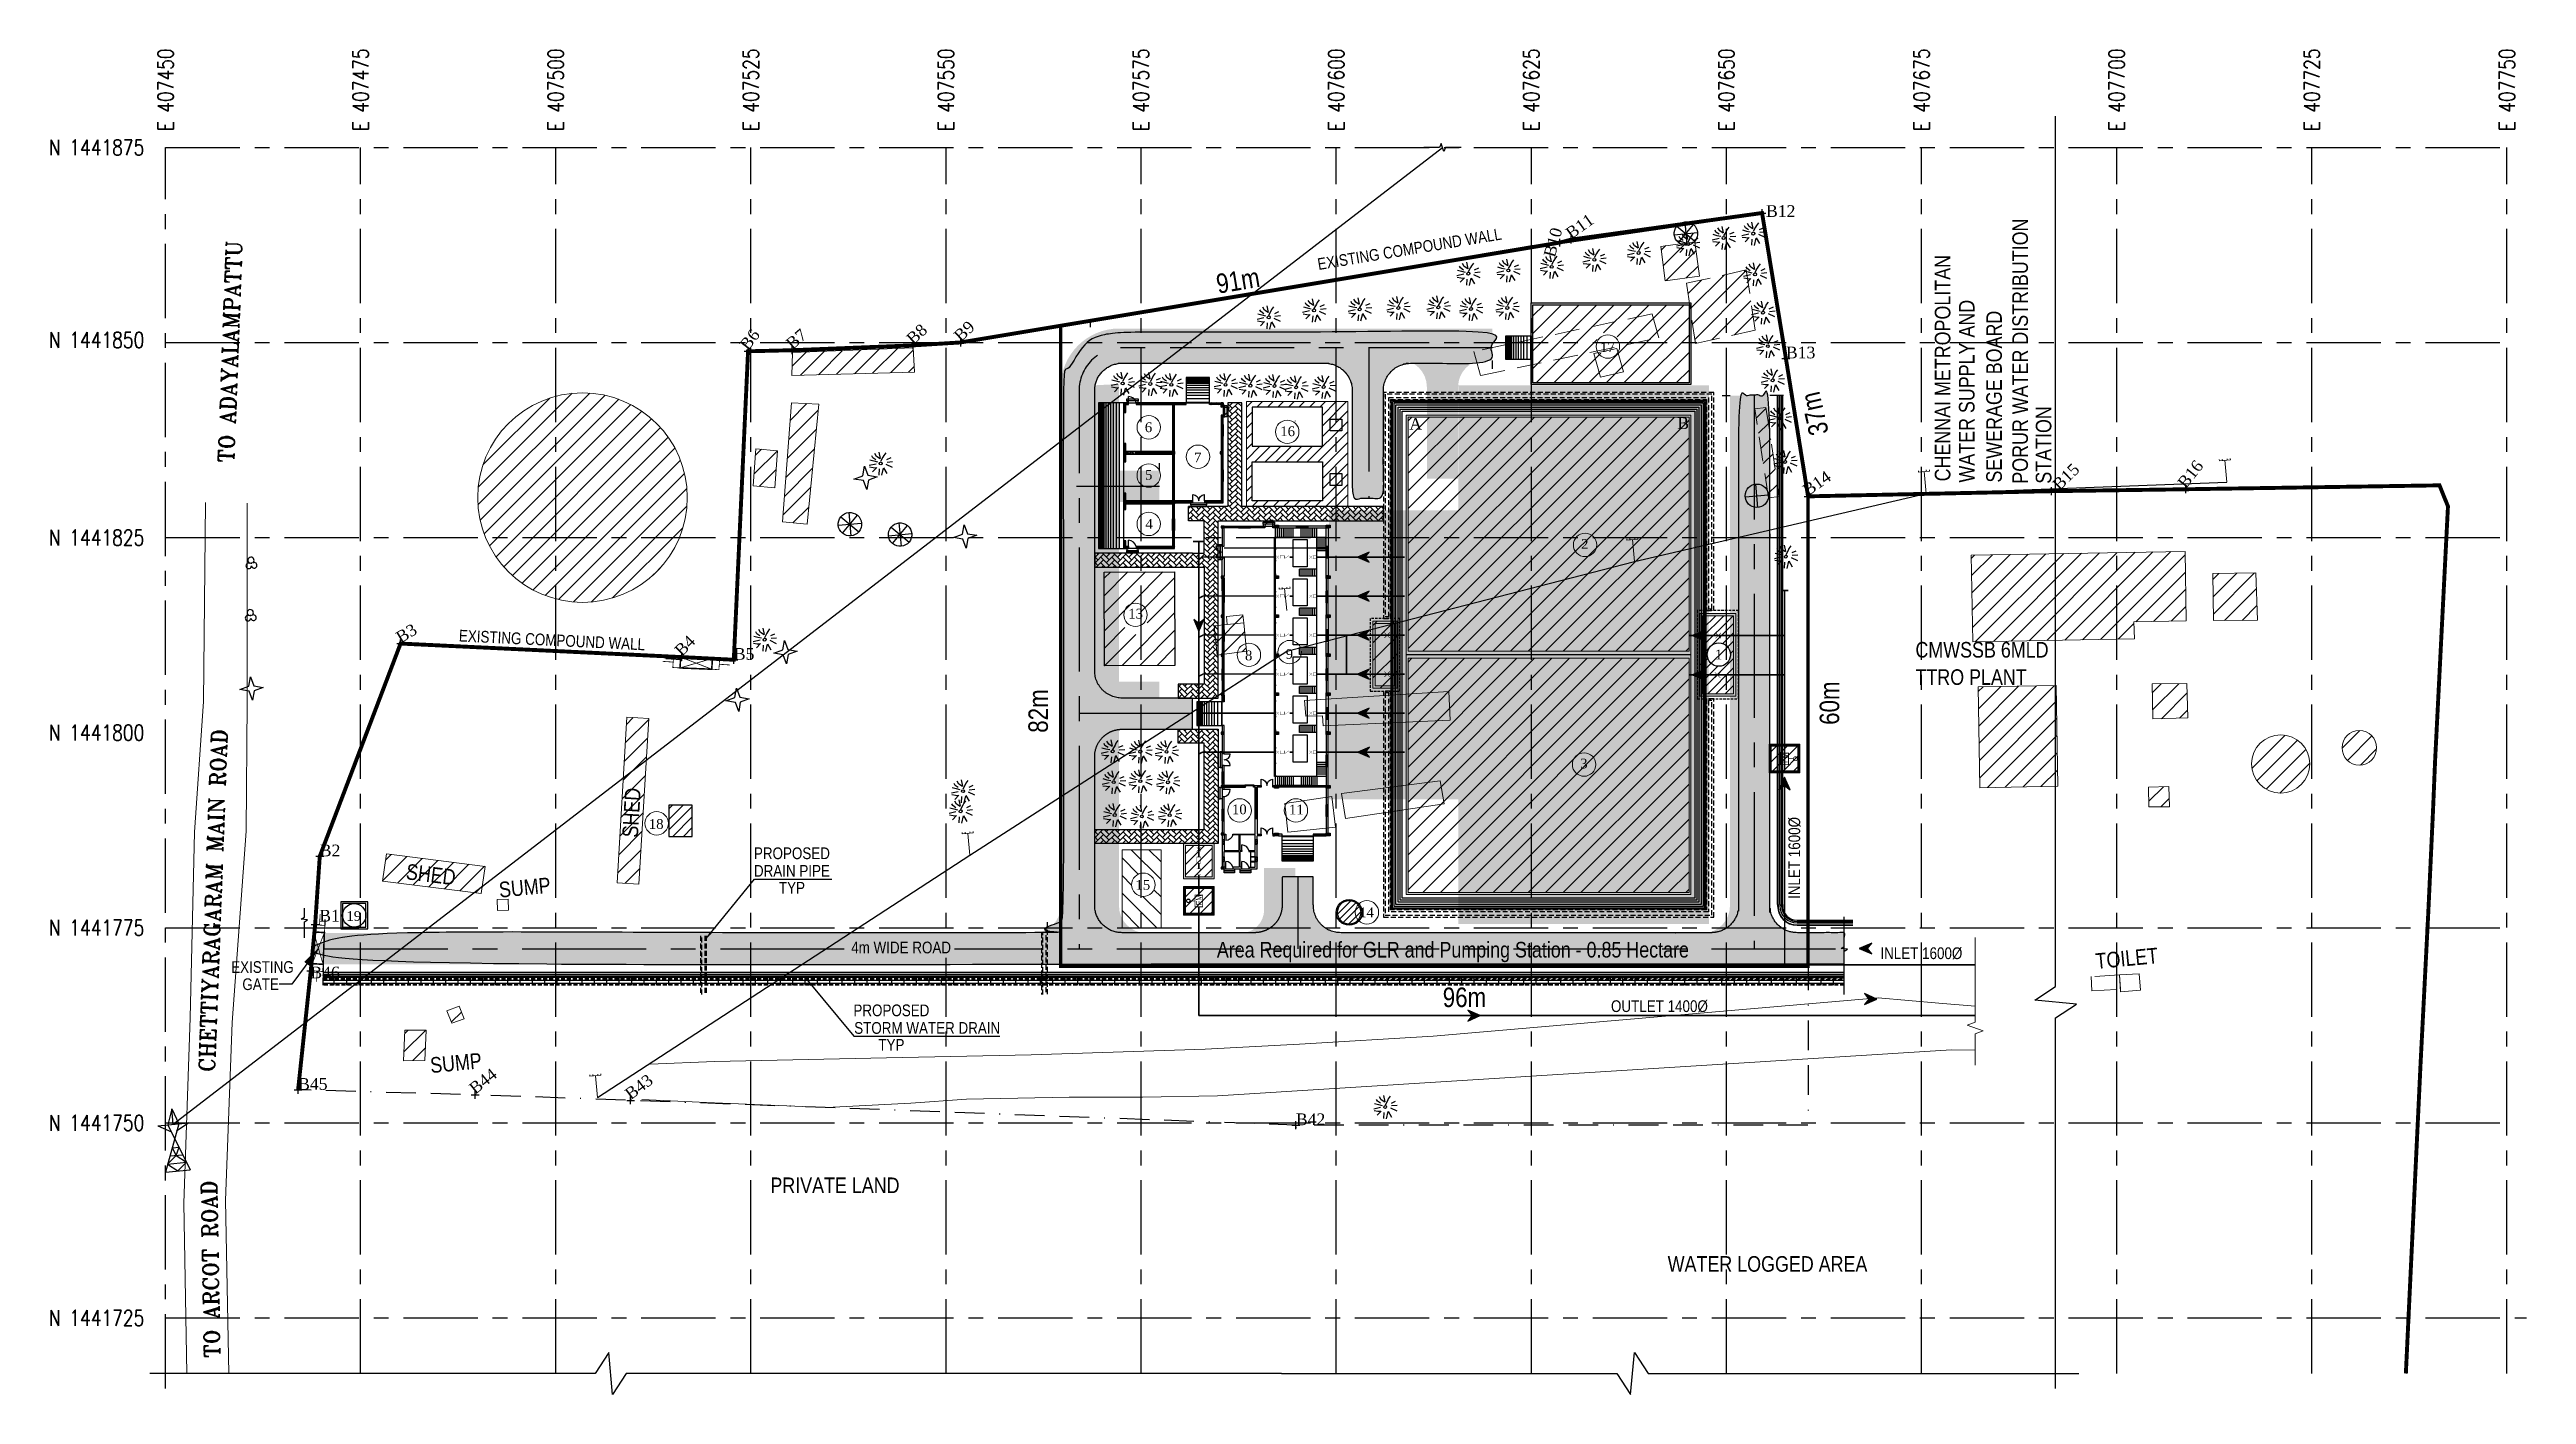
# Model space of a CAD drawing. Header units: metres. Extents: x 407243 to 407851, y 1441715 to 1442241.
# Drawn here: x 407490.6 to 407808, y 1441715.2 to 1441887.6 of the extents above; entities that cross this region are included whole.
import ezdxf
from ezdxf.enums import TextEntityAlignment as Align

# ---------------------------------------------------------------- set-up
doc = ezdxf.new("R2010")
doc.units = ezdxf.units.M
doc.header["$PDMODE"] = 2
doc.header["$PDSIZE"] = 0.5
for name, pattern in [('BORDER', [44.449999999999996, 12.7, -6.35, 12.7, -6.35, 0, -6.35]), ('CENTER', [50.800000000000004, 31.75, -6.35, 6.35, -6.35]), ('HIDDEN', [9.524999999999999, 6.35, -3.175]), ('HIDDEN2', [4.7624999999999975, 3.174999999999998, -1.587499999999999])]:
    doc.linetypes.add(name, pattern=pattern)
for name, color, linetype in [('3MM', 3, 'Continuous'), ('Area', 7, 'Continuous'), ('BLDG', 8, 'Continuous'), ('Bore_Well', 5, 'Continuous'), ('BOU', 6, 'Continuous'), ('Boundary_number', 6, 'Continuous'), ('BRICK WALL', 1, 'Continuous'), ('Cen-Line', 251, 'CENTER'), ('CO-ORDINATES POINT', 3, 'Continuous'), ('Compound', 5, 'Continuous'), ('DIM', 8, 'Continuous'), ('DIM LAYER', 8, 'Continuous'), ('dimension', 253, 'Continuous'), ('Ele-Line', 8, 'ZIGZAG'), ('EMBLEM', 211, 'Continuous'), ('FENCE', 251, 'BORDER'), ('FLOW_DIRECTION', 7, 'Continuous'), ('Gate', 31, 'Continuous'), ('GD NAME', 6, 'CENTER'), ('grid', 8, 'CENTER'), ('HANDRAIL', 6, 'Continuous'), ('HATCH', 253, 'Continuous'), ('PCC', 8, 'HIDDEN'), ('PIPE', 3, 'Continuous'), ('PROPOSED_ROAD', 11, 'Continuous'), ('RAMP', 1, 'Continuous'), ('RCC WALL', 7, 'Continuous'), ('SUMP', 4, 'Continuous'), ('SWD', 252, 'Continuous'), ('Text', 7, 'Continuous'), ('Tree1', 104, 'Continuous'), ('Tree2', 104, 'Continuous'), ('Tree3', 104, 'Continuous'), ('TXT-2', 7, 'Continuous'), ('y_cor', 252, 'Continuous')]:
    doc.layers.add(name, color=color, linetype=linetype)
for name, color, linetype, lineweight in [('Bs', 230, 'HIDDEN2', 25), ('Drain_top', 5, 'Continuous', 18), ('Elec', 1, 'ELEC', 18), ('Electric-Pole', 1, 'ELEC', 18), ('ROAD', 1, 'Continuous', 13), ('Tree4', 104, 'Continuous', 25), ('WALL', 7, 'Continuous', 20), ('Water', 5, 'Continuous', 18)]:
    doc.layers.add(name, color=color, linetype=linetype, lineweight=lineweight)
doc.styles.add('Bno', font='romantic.ttf', dxfattribs={"height": 2.5})
doc.styles.add('Gval', font='romant.shx', dxfattribs={"width": 0.8, "height": 2})
doc.styles.add('Notes', font='ARIALN.TTF', dxfattribs={"height": 2})
doc.styles.get("Standard").update_dxf_attribs({"font": 'simplex.shx'})
doc.styles.add('text-1', font='romant.shx', dxfattribs={"height": 2.25})
doc.linetypes.add('ELEC', pattern='A,6.349999999999998,-2.54,["E",Standard,S=3.799999999999998,R=0,X=0,Y=-1.9],-5.08,25.4', length=39.37)
doc.linetypes.add('FENCELINE2', pattern='A,0.25,-0.1,[132,ltypeshp.shx,S=0.1,R=0,X=-0.1,Y=0],-0.1,1', length=1.45)
doc.linetypes.add('ZIGZAG', pattern='A,0.00254,-5.08,[131,ltypeshp.shx,S=5.08,R=0,X=-5.08,Y=0],-10.16,[131,ltypeshp.shx,S=5.08,R=180,X=5.08,Y=0],-5.08', length=20.32254)
doc.dimstyles.new('DIM', dxfattribs={"dimtxt": 0.18, "dimasz": 1.3, "dimexe": 0.18, "dimexo": 0.0625, "dimgap": 0.09, "dimtad": 0, "dimzin": 0, "dimdsep": 46, "dimtxsty": 'Notes', "dimcen": 0.09, "dimse1": 1, "dimse2": 1, "dimclrt": 256, "dimaunit": 1, "dimadec": 5, "dimazin": 0, "dimtfac": 1, "dimtofl": 0, "dimtmove": 0, "dimatfit": 3, "dimfxl": 1, "dimtolj": 1, "dimtzin": 0, "dimarcsym": 0})
pattern_1 = [(45, (55.5, 0), (-1.122532015133644, 1.122532015133644), [])]
pattern_2 = [(45, (0, 0), (-1.122532015133644, 1.122532015133644), [])]
pattern_3 = [(0, (0, 0), (0, 6.985), [5.08, -1.905]), (90, (0, 0), (-6.985, 4.277078946022131e-16), [5.08, -1.905])]
pattern_4 = [(45, (0, 0), (0, 0.7184204896855323), [1.524, -0.508]), (135, (0.35921, 0.35921), (7.105427357601002e-17, 0.7184204896855323), [1.524, -0.508])]

msp = doc.modelspace()

# ---------------------------------------------------------------- texts
at = {"layer": 'Area', "color": 6, "style": 'Notes'}
msp.add_text('Area Required for GLR and Pumping Station - 0.85 Hectare', height=2, dxfattribs=at).set_placement((407640.2013852958, 1441771.1923663, -152.2196813398503))
at = {"layer": 'Boundary_number', "style": 'Bno'}
for s, height, rotation, p in [('B11', 1.5, 35.55098300435332, (407685.6007426892, 1441863.190282511)), ('B10', 1.5, 74.8159400253573, (407683.49940757, 1441860.820132985)), ('B6', 1.5, 52.49448390813171, (407580.137539976, 1441848.879640838)), ('B7', 1.499999999999999, 40.31988333878465, (407585.8034557006, 1441849.018239818)), ('B8', 1.5, 42.4624634367965, (407601.2898581396, 1441849.638512656)), ('B9', 1.5, 43.0169898444565, (407607.3807742582, 1441850.015670908)), ('B15', 1.5, 44.19247329419633, (407748.1593436357, 1441830.952994576)), ('B16', 1.5, 51.5865802700852, (407764.3526813734, 1441831.199113281)), ('B14', 1.5, 34.87387305315794, (407715.9519562653, 1441830.290237636)), ('B3', 1.5, 30.95454908839883, (407535.6158374036, 1441811.424930854)), ('B4', 1.5, 44.99704651931208, (407571.6379693525, 1441809.691447426)), ('B44', 1.5, 38.61601677719824, (407545.166628011, 1441753.58827449)), ('B43', 1.5, 36.97605924781634, (407565.0889042532, 1441752.88810713))]:
    msp.add_text(s, height=height, rotation=rotation, dxfattribs=at).set_placement(p)
for s, p in [('B12', (407710.5604349882, 1441866.102650051)), ('B13', (407713.1130055458, 1441847.976473665)), ('B5', (407578.3124009906, 1441809.347378102)), ('B2', (407525.2625179029, 1441784.162509895)), ('B1', (407525.1886735341, 1441775.799602451)), ('B46', (407524.0505459226, 1441768.52271166, 16.07199999999999)), ('B45', (407522.4850833241, 1441754.233970338)), ('B42', (407650.3242215923, 1441749.705875976))]:
    msp.add_text(s, height=1.5, dxfattribs=at).set_placement(p)
at = {"layer": 'CO-ORDINATES POINT', "style": 'Bno'}
for s, p in [('A', (407664.861152851, 1441838.833301238)), ('B', (407699.1895711006, 1441838.913550252))]:
    msp.add_text(s, height=1.5, dxfattribs=at).set_placement(p)
at = {"layer": 'DIM LAYER', "style": 'Notes'}
for s, p in [('PORUR WATER DISTRIBUTION', (407744.1271690195, 1441831.9140408, 30.1)), ('CHENNAI METROPOLITAN ', (407734.1899551419, 1441832.206759566, -68.64199999999998)), ('WATER SUPPLY AND', (407737.2843805959, 1441832.058225458, -68.64199999999998)), ('SEWERAGE BOARD', (407740.7843805959, 1441832.058225458, -68.64199999999998)), ('STATION', (407747.1271690195, 1441831.9140408, 30.1))]:
    msp.add_text(s, height=2, rotation=90, dxfattribs=at).set_placement(p)
for s, p in [('CMWSSB 6MLD', (407729.7125096064, 1441809.628533139, -122.6139999999999)), ('TTRO PLANT', (407729.7125096064, 1441806.128533139, -122.6139999999999)), ('PRIVATE LAND', (407583, 1441741)), ('WATER LOGGED AREA', (407697.9686221009, 1441730.92207977, -68.64199999999998))]:
    msp.add_text(s, height=2, dxfattribs=at).set_placement(p)
at = {"layer": 'Text', "lineweight": 0, "char_height": 2.5, "attachment_point": 1, "style": 'Notes'}
for s, insert, width, rotation in [('{\\C0;91m}', (407639.9513570956, 1441858.721386608, 2.000999999999989), 14.89129502122143, 9.463602210723678), ('{\\C0;37m}', (407716.1744572364, 1441837.8907967, 0.3770000000000024), 14.89129502122143, 102.83969228591094), ('{\\C0;82m}', (407616.0521853575, 1441799.998286488, 0.3770000000000025), 10.51530415640065, 89.73108434902), ('{\\C0;60m}', (407717.4464561968, 1441801.004368568, 0.3770000000000024), 14.89129502122143, 90)]:
    msp.add_mtext(s, dxfattribs=dict(at, insert=insert, width=width, rotation=rotation))
at = {"layer": 'Text', "lineweight": 0, "insert": (407669.1450655293, 1441767.341469456, 0.6755780724841352), "char_height": 2.5, "width": 14.89129502122143, "attachment_point": 1, "style": 'Notes'}
msp.add_mtext('{\\C0;96m}', dxfattribs=at)
at = {"layer": 'TXT-2', "style": 'Notes'}
for s, height, p in [('FM', 0.75, (407713.3215965237, 1441796.110821655)), ('INLET 1600%%C', 1.5, (407714.9399929434, 1441778.697808786))]:
    msp.add_text(s, height=height, rotation=90, dxfattribs=at).set_placement(p)
for s, p in [('PROPOSED', (407585.7593458194, 1441784.549083483)), ('DRAIN PIPE', (407585.7593458194, 1441782.295241982)), ('TYP', (407585.7593458194, 1441780.131966754)), ('PROPOSED', (407598.504464136, 1441764.419112999)), ('STORM WATER DRAIN', (407603.0903805337, 1441762.165271498)), ('TYP', (407598.504464136, 1441760.00199627))]:
    msp.add_text(s, height=1.5, dxfattribs=at).set_placement(p, align=Align.MIDDLE_CENTER)
for s, p in [('INLET 1600%%C', (407725.2161728223, 1441770.992966235)), ('OUTLET 1400%%C', (407690.7020832107, 1441764.20706944, 30.02983894109942))]:
    msp.add_text(s, height=1.5, dxfattribs=at).set_placement(p)
at = {"layer": 'y_cor', "style": 'Gval', "width": 0.8}
for s, p in [('E 407450', (407505.5, 1441882.375523476)), ('E 407475', (407530.5, 1441882.375523476)), ('E 407500', (407555.5, 1441882.375523476)), ('E 407525', (407580.5, 1441882.375523476)), ('E 407550', (407605.5, 1441882.375523476)), ('E 407575', (407630.5, 1441882.375523476)), ('E 407600', (407655.5, 1441882.375523476)), ('E 407625', (407680.5, 1441882.375523476)), ('E 407650', (407705.5, 1441882.375523476)), ('E 407675', (407730.5, 1441882.375523476)), ('E 407700', (407755.5, 1441882.375523476)), ('E 407725', (407780.5, 1441882.375523476)), ('E 407750', (407805.5, 1441882.375523476, -0.09499999999999886))]:
    msp.add_text(s, height=2, rotation=90, dxfattribs=at).set_placement(p, align=Align.MIDDLE_CENTER)
for s, p in [('N 1441875', (407496.6727419749, 1441875)), ('N 1441850', (407496.6727419749, 1441850.332470459)), ('N 1441825', (407496.6727419749, 1441825)), ('N 1441800', (407496.6727419749, 1441800)), ('N 1441775', (407496.6727419749, 1441775)), ('N 1441750', (407496.6727419749, 1441750)), ('N 1441725', (407496.6727419749, 1441725))]:
    msp.add_text(s, height=2, dxfattribs=at).set_placement(p, align=Align.MIDDLE_CENTER)
at = {"layer": 'y_cor'}
for s, rotation, style, p in [('TO ADAYALAMPATTU', 87.84580007232418, 'text-1', (407514.2397699857, 1441834.577901933, -83.50199999999998)), ('CHETTIYARAGARAM MAIN ROAD', 87.84580007232418, 'text-1', (407511.7687996643, 1441756.478824478, -83.50199999999998)), ('SHED', 86.59762291097105, 'Notes', (407566.0153998601, 1441786.525379193, -83.50199999999998)), ('SHED', 352.777622910971, 'Notes', (407536.2255990187, 1441781.236935771, -83.50199999999998)), ('SUMP', 5.443734022082157, 'Notes', (407548.3285727425, 1441778.861971392, -68.64199999999998)), ('TOILET', 5.443734022082157, 'Notes', (407752.8938489232, 1441769.717527532, -83.50199999999998)), ('SUMP', 5.443734022082157, 'Notes', (407539.5095340241, 1441756.374270113, -83.50199999999998)), ('TO ARCOT ROAD', 91.05246673823244, 'text-1', (407512.4756154043, 1441719.929155398, -83.50199999999998))]:
    msp.add_text(s, height=2, rotation=rotation, dxfattribs=dict(at, style=style)).set_placement(p)
at = {"layer": 'y_cor', "style": 'Notes'}
for rotation, p in [(9.463602211211414, (407665.123054756, 1441862.028735228, 16.214)), (357.2448959609911, (407555.2528377197, 1441811.868186028, 16.214))]:
    msp.add_text('EXISTING COMPOUND WALL ', height=1.5, rotation=rotation, dxfattribs=at).set_placement(p, align=Align.MIDDLE_CENTER)
for s, p in [('EXISTING', (407517.9196567801, 1441769.971432181)), ('GATE', (407517.684015335, 1441767.772655999))]:
    msp.add_text(s, height=1.5, dxfattribs=at).set_placement(p, align=Align.MIDDLE_CENTER)

# ---------------------------------------------------------------- blocks, each defined once
blk = doc.blocks.new('PTR4')
at = {"linetype": 'Continuous'}
blk.add_lwpolyline([(-0.1857820017048652, 0, 3.392567280778558), (0, -0.3364145601162818, 3.392567280778616), (0.1857820017048652, 0, 4.093263123101047)], format="xyb", close=True, dxfattribs=at)
blk.add_circle((0, 0), 0.058958127989384, dxfattribs=at)
blk = doc.blocks.new('PTR3')
at = {"layer": 'Tree3'}
blk.add_lwpolyline([(1.499999993015079, 5.5879354e-09), (0.3181980508379638, -0.31819804944098), (-1.3969839e-09, -1.499999994412063), (-0.3181980508379638, -0.31819804944098), (-1.499999995809048, 5.5879354e-09), (-0.3181980508379638, 0.31819804944098), (-1.3969839e-09, 1.500000005587935), (0.3181980508379638, 0.31819804944098)], close=True, dxfattribs=at)
blk = doc.blocks.new('PTR2')
at = {"layer": 'Tree2', "linetype": 'Continuous'}
for p, q in [((-1.48422063142061, -0.0927637964487076), (-0.5875039994716647, 0.0309212431311607)), ((-1.329614315181969, 0.5875039771199227), (-0.8348741065710783, 0.4019764065742494)), ((-0.9276378974318504, 0.8348741009831429), (-1.020401682704686, 1.082244202494621)), ((-0.5565827339887619, 0.5256614685058594), (-0.9276378974318504, 0.8348741009831429)), ((-0.8348741065710783, 0.4019764065742494), (-0.3710551578551531, 0.2473700791597366)), ((-0.4328976832330227, 0.9585591405630112), (-0.6184252649545671, 1.360535569489002)), ((0, 0.6184252426028252), (-0.4328976832330227, 0.9585591405630112)), ((-0.0927637852728367, 1.48422060906887), (0, 0.6493465304374695)), ((0.3710551578551531, 0.7730315700173378), (0, 0.2473700791597366)), ((0.494740214198828, 0.9894804283976552), (0.3710551578551531, 0.7730315700173378)), ((0.7730315811932087, 1.298693038523196), (0.494740214198828, 0.9894804283976552)), ((0.8348741121590137, 0.4328976720571518), (1.391456846147774, 0.6184252426028252)), ((0.8348741121590137, 0.0927637740969658), (1.546063162386417, 0.0927637740969658)), ((-1.453299371525645, -0.3092126548290253), (-0.98948042280972, -0.4328976944088936)), ((-0.5565827339887619, -0.4638189598917962), (-1.14408673904836, -0.9585591629147528)), ((-0.98948042280972, -0.4328976944088936), (-0.6184252649545671, -0.4947402253746989)), ((-0.2473701070994139, -0.680267795920372), (-0.3710551578551531, -1.453299388289449)), ((0.2782913669943809, -0.6184252649545671), (-0.0309212654829025, -1.515141896903514)), ((0.3092126324772835, -0.5875039994716647), (0.6802677903324366, -1.360535591840744)), ((0.6493465304374695, -0.1546063274145126), (1.422378111630678, -0.6184252649545671))]:
    blk.add_line(p, q, dxfattribs=at)
at = {"layer": 'Tree2'}
blk.add_ellipse((0, 0), major_axis=(0.1325276335048291, 0.1325276335048291), ratio=0.999999999999934, start_param=5.497787143782105, end_param=11.78097245096169, dxfattribs=at)
blk = doc.blocks.new('PEP')
at = {"layer": 'Electric-Pole'}
for p, q in [((-0.7042795380693861, 2.817178851692004), (-0.7043480727006683, 2.998883813619613)), ((-0.3119818964623846, 2.817178850760683), (-0.3120504310936667, 2.998883812688291)), ((0.3119818971608765, 2.817178851226343), (0.3119133625295944, 2.998883814085273)), ((0.7042795385350475, 2.817178850295022), (0.7042110039037655, 2.998883812222629))]:
    blk.add_line(p, q, dxfattribs=at)
at = {"layer": 'Electric-Pole', "linetype": 'Continuous'}
for p, q in [((-0.7042795380693861, 2.817178851692004), (0.7042795385350475, 2.817178850295022)), ((0, 2.817178850993514), (0, 0))]:
    blk.add_line(p, q, dxfattribs=at)
blk = doc.blocks.new('PTR1')
at = {"layer": 'Tree1'}
for p, q in [((-1.499998664483428, 0.0020081475377083), (1.499998630955815, -0.0020081475377083)), ((-1.0620792042464, -1.059239253401756), (1.062079181894659, 1.059239231050014)), ((-1.059239247813819, 1.062079176306724), (1.059239225462079, -1.062079198658465)), ((0.0020081419497728, 1.49999865889549), (-0.0020081643015146, -1.49999865889549))]:
    blk.add_line(p, q, dxfattribs=at)
blk.add_ellipse((-1.67638063e-08, 0), major_axis=(1.061679602884857, 1.059639748851832), ratio=0.9999999998154013, start_param=5.497409968904001, end_param=11.78059527608357, dxfattribs=at)
blk = doc.blocks.new('pbh')
at = {"layer": 'Bore_Well'}
for p, q in [((-1.5, 0), (1.5, 0)), ((0, -1.5), (0, 1.5))]:
    blk.add_line(p, q, dxfattribs=at)
blk.add_circle((0, 0), 1.500000000498515, dxfattribs=at)
blk = doc.blocks.new('A$C09743A0B')
at = {"layer": 'Gate', "color": 5}
for points, const_width in [([(-2.033498846343718, -0.01513725076802075), (-2.056306404818315, -1.405069006141275), (-2.979321735503618, -1.389923135749996), (-2.956514176970813, 8.619623258709908e-06)], 0.1), ([(-2.05862228263868, -1.405086245154962), (-2.035814724338707, -0.01515449001453817), (2.035814724338707, 0.01515449001453817), (2.013007165805902, -1.374777265358716)], 0.2), ([(2.035814725270029, 0.01515448978170753), (2.013007166795433, -1.374777265824378), (2.936022498121019, -1.389923135749996), (2.958830056129955, 8.619623258709908e-06)], 0.1)]:
    blk.add_lwpolyline(points, close=True, dxfattribs=dict(at, const_width=const_width))
at = {"layer": 'Gate', "color": 5, "const_width": 0.1}
for points in [[(2.035814724571537, 0.01515449001453817), (-2.05862228240585, -1.405086245154962)], [(-2.035814724338707, -0.01515449001453817), (2.015494755643886, -1.3748180847615)], [(-2.967917956237216, -0.6949572584126145), (-4.335664730460849, -0.6725137359462678)], [(2.947426277387422, -0.6949572581797838), (4.315173050912563, -0.7174007799476385)]]:
    blk.add_lwpolyline(points, dxfattribs=at)
blk = doc.blocks.new('TOWER')
at = {"layer": 'BOU'}
for p, q in [((407772.745355735, 1441739.358063301), (407772.4954251172, 1441738.329714818)), ((407772.7453557408, 1441739.358063301), (407773.1850227583, 1441738.3954321)), ((407772.8402239349, 1441738.362573459), (407772.7453557371, 1441739.358063309)), ((407771.8447340932, 1441738.267705259), (407773.8357137765, 1441738.457441659)), ((407771.8447340932, 1441738.267705259), (407772.7144345748, 1441737.886795942)), ((407773.1850227583, 1441738.3954321), (407772.3311632373, 1441735.300469212)), ((407772.4954251172, 1441738.329714818), (407773.9184938379, 1441735.451738658)), ((407773.8357137777, 1441738.457441647), (407773.0536142583, 1441737.919119089)), ((407772.3311632372, 1441735.300469212), (407773.918493838, 1441735.451738658)), ((407772.4734731576, 1441735.81629636), (407773.0299603377, 1441736.371593777)), ((407772.4734731576, 1441735.81629636), (407773.6813157177, 1441735.931401351)), ((407772.4734731576, 1441735.81629636), (407773.1248285376, 1441735.376103935)), ((407772.6157830778, 1441736.332123508), (407773.4441375976, 1441736.411064045)), ((407772.7580929979, 1441736.847950656), (407773.2069594774, 1441736.890726738)), ((407772.7580929979, 1441736.847950656), (407773.0299603379, 1441736.371593777)), ((407773.0299603379, 1441736.371593777), (407773.2069594774, 1441736.890726738)), ((407773.0299603377, 1441736.371593777), (407773.6813157177, 1441735.931401351)), ((407773.1248285376, 1441735.376103935), (407773.6813157176, 1441735.931401351))]:
    blk.add_line(p, q, dxfattribs=at)
blk = doc.blocks.new('FLD')
blk.add_hatch(color=3).paths.add_polyline_path([(-0.4199999999999875, -0.5250000000000057), (0, 0), (-0.4199999999999875, 0.5250000000000057), (0.7980000000000019, 0)])
at = {"color": 250}
for p, q in [((0, 0), (-0.4199999999999875, 0.5250000000000057)), ((-0.4199999999999875, 0.5250000000000057), (0.7980000000000019, 0)), ((0.7980000000000019, 0), (-0.4199999999999875, -0.5250000000000057)), ((-0.4199999999999875, -0.5250000000000057), (0, 0))]:
    blk.add_line(p, q, dxfattribs=at)
blk = doc.blocks.new('A$C1A934475')
at = {"const_width": 0.1}
for points in [[(0.5, 0.5), (-0.5, -0.5)], [(-0.5, 0.5), (0.5, -0.5)]]:
    blk.add_lwpolyline(points, dxfattribs=at)
blk = doc.blocks.new('RAMP')
at = {"color": 0, "flags": 128}
for points in [[(-2, 3.080000000074506), (2, 3.080000000074506)], [(-2, 2.580000000074506), (2, 2.580000000074506)], [(-2, 2.179999999934807), (2, 2.179999999934807)], [(-2, 1.830000000074506), (2, 1.830000000074506)], [(-2, 1.479999999981374), (2, 1.479999999981374)], [(-2, 1.179999999934807), (2, 1.179999999934807)], [(-2, 0.8799999998882413), (2, 0.8799999998882413)], [(-2, 0.6299999998882413), (2, 0.6299999998882413)], [(-2, 0.4799999999813735), (2, 0.4799999999813735)], [(-2, 0.3799999998882413), (2, 0.3799999998882413)], [(-2, 0.2800000000279397), (2, 0.2800000000279397)], [(-2, 0.1799999999348074), (2, 0.1799999999348074)], [(-2, 0.0800000000745058), (2, 0.0800000000745058)], [(-2, 0.03000000002793968), (2, 0.03000000002793968)]]:
    blk.add_lwpolyline(points, dxfattribs=at)
at = {"layer": 'RAMP'}
blk.add_lwpolyline([(-2, 3.149999999906868), (2, 3.149999999906868), (2, -0.1), (-2, -0.1)], close=True, dxfattribs=at)
blk = doc.blocks.new('C3-COLUMN 450X600 CONTINUOUS')
at = {"layer": 'HATCH'}
h = blk.add_hatch(color=256, dxfattribs=at)
h.dxf.hatch_style = 1
h.paths.add_polyline_path([(-175, -250), (175, -250), (175, 250), (-175, 250)])
at = {"layer": 'RCC WALL', "color": 2}
blk.add_lwpolyline([(-175, -250), (175, -250), (175, 250), (-175, 250)], close=True, dxfattribs=at)
blk = doc.blocks.new('A$C51046EFC')
at = {"color": 4}
for p, q in [((-750, -1.373700797557831e-08), (-750, -806.1674950306187)), ((750, -1.373700797557831e-08), (750, -806.1674950306187))]:
    blk.add_line(p, q, dxfattribs=at)
for centre, radius, start, end in [((-799.7905837188009, -7.889275209279731), 799.8294933722957, 273.5690557759474, 0.5651573325352497), ((799.7905837185681, -7.889275209279731), 799.8294933722824, 179.4348426674647, 266.4309442240526)]:
    blk.add_arc(centre, radius, start, end)
blk = doc.blocks.new('A$C72AF7D11')
at = {"color": 3, "flags": 128}
blk.add_lwpolyline([(1499.999999989988, 0), (1499.999999989988, -3.25)], dxfattribs=at)
at = {"color": 0, "flags": 128}
for points in [[(-1499.999999989988, -69.99999983201269), (1499.999999989988, -69.99999983201269)], [(-1499.999999989988, -569.9999998294516), (1499.999999989988, -569.9999998294516)], [(-1499.999999989988, -969.9999999672), (1499.999999989988, -969.9999999672)], [(-1499.999999989988, -1319.999999825784), (1499.999999989988, -1319.999999825784)], [(-1499.999999989988, -1669.99999991717), (1499.999999989988, -1669.99999991717)], [(-1499.999999989988, -1969.999999962165), (1499.999999989988, -1969.999999962165)], [(-1499.999999989988, -2270.000000007305), (1499.999999989988, -2270.000000007305)], [(-1499.999999989988, -2520.000000005995), (1499.999999989988, -2520.000000005995)], [(-1499.999999989988, -2669.999999912106), (1499.999999989988, -2669.999999912106)], [(-1499.999999989988, -2770.000000004744), (1499.999999989988, -2770.000000004744)], [(-1499.999999989988, -2869.999999864551), (1499.999999989988, -2869.999999864551)], [(-1499.999999989988, -2969.999999957246), (1499.999999989988, -2969.999999957246)], [(-1499.999999989988, -3069.999999817053), (1499.999999989988, -3069.999999817053)], [(-1499.999999989988, -3119.999999863299), (1499.999999989988, -3119.999999863299)], [(-1499.999999989988, -3169.999999863299), (1499.999999989988, -3169.999999863299)], [(-1499.999999989988, -3219.999999863299), (1499.999999989988, -3219.999999863299)]]:
    blk.add_lwpolyline(points, dxfattribs=at)
at = {"layer": 'RAMP'}
blk.add_lwpolyline([(-1499.999999989988, 0), (1499.999999989988, 0), (1499.999999989988, -3253.25), (-1499.999999989988, -3253.25)], close=True, dxfattribs=at)
blk = doc.blocks.new('COLUMN 230x350')
at = {"layer": 'HATCH'}
h = blk.add_hatch(color=256, dxfattribs=at)
h.dxf.hatch_style = 1
h.paths.add_polyline_path([(-115.0000000143191, -174.9999999961001), (114.9999999856809, -174.9999999961001), (114.9999999856809, 175.0000000038999), (-115.0000000143191, 175.0000000038999)])
at = {"layer": 'RCC WALL', "color": 2}
blk.add_lwpolyline([(114.9999999856809, -174.9999999961001), (-115.0000000143191, -174.9999999961001), (-115.0000000143191, 175.0000000038999), (114.9999999856809, 175.0000000038999)], close=True, dxfattribs=at)
blk = doc.blocks.new('A$C0ED2451D')
at = {"color": 4}
blk.add_line((0, 0), (0, 806.1674950168817), dxfattribs=at)
blk.add_arc((-20.4131896039471, -242.4560352496628), 1048.82219967917, 13.36595349806649, 88.88478383463223)
blk = doc.blocks.new('A$C3A0F6C12')
for points in [[(114.999999984575, -6.28642737865448e-09), (-114.9999999829452, -6.28642737865448e-09)], [(-114.9999999829452, -6.28642737865448e-09), (-114.9999999829452, -600.0000000062864)], [(114.999999984575, -600.0000000062864), (-114.9999999829452, -600.0000000062864)], [(114.999999984575, -6.402842700481415e-09), (114.999999984575, -600.0000000064028)]]:
    blk.add_lwpolyline(points)
for centre, start, end in [((87.57279744898551, -150.0000095491996), 120.277178068583, 239.7228094332873), ((-87.57286285000737, -150.0000095491996), 300.2771905667128, 59.72282193141704), ((87.57279744898551, -449.9999904653523), 120.2771905667127, 239.722821931417), ((-87.57286285000737, -449.9999904653523), 300.277178068583, 59.72280943328728)]:
    blk.add_arc(centre, 173.6922500222783, start, end)
blk = doc.blocks.new('A$C7A43648C')
h = blk.add_hatch()
h.set_pattern_fill('ANGLE', color=256)
h.set_pattern_definition(pattern_3)
h.paths.add_polyline_path([(-2.235244910873007, -1.113009103108197), (-2.235244910873007, -11.1130091031082), (1.764755089126993, -11.1130091031082), (1.764755089126993, -1.113009103108197)], flags=16)
h.paths.add_polyline_path([(-2.535244910861365, -0.8130091030616313), (-2.535244910861365, -11.41300910315476), (2.064755089115351, -11.41300910315476), (2.064755089115351, -0.8130091030616313)])
h = blk.add_hatch()
h.set_pattern_fill('ANGLE', color=256)
h.set_pattern_definition(pattern_3)
h.paths.add_polyline_path([(-2.535244910861365, -0.8130091030616313), (-2.535244910861365, -11.41300910315476), (2.064755089115351, -11.41300910315476), (2.064755089115351, -0.8130091030616313)])
h.paths.add_polyline_path([(-2.235244910873007, -1.113009103108197), (-2.235244910873007, -11.1130091031082), (1.764755089126993, -11.1130091031082), (1.764755089126993, -1.113009103108197)], flags=16)
at = {"layer": 'EMBLEM'}
h = blk.add_hatch(dxfattribs=at)
h.set_pattern_fill('ANSI31', color=256, scale=0.5)
h.set_pattern_definition([(45, (-407697.5593668518, -1441818.221898482), (-1.122532015133644, 1.122532015133644), [])])
h.paths.add_polyline_path([(-41.33524491090793, -1.813381403218955), (-44.43524538289057, -1.813381338492036), (-44.43523399694823, -10.41338136489503), (-41.33524491090793, -10.41338142962195)])
h = blk.add_hatch(dxfattribs=at)
h.set_pattern_fill('ANSI31', color=256, scale=0.5)
h.set_pattern_definition([(45, (-407706.6519562653, -1441825.094725574), (-1.122532015133644, 1.122532015133644), [])])
edge = h.paths.add_edge_path(flags=16)
edge.add_arc((-0.1519562653265893, -6.094725574133918), 1.50000000002164, 0, 360)
h.paths.add_polyline_path([(-2.235244910873007, -1.113009103108197), (-2.235244910873007, -11.1130091031082), (1.764755089126993, -11.1130091031082), (1.764755089126993, -1.113009103108197)])
h = blk.add_hatch(dxfattribs=at)
h.set_pattern_fill('ANSI31', color=256, scale=0.5)
h.set_pattern_definition([(45, (-407703.2494106674, -1441815.992980273), (-1.122532015133644, 1.122532015133644), [])])
h.paths.add_polyline_path([(-2.235244910873007, -1.113009103108197), (-2.235244910873007, -11.1130091031082), (1.764755089126993, -11.1130091031082), (1.764755089126993, -1.113009103108197)], flags=16)
edge = h.paths.add_edge_path(flags=0)
edge.add_arc((-0.1519562653265893, -6.094725574133918), 1.50000000002164, 0, 180)
edge.add_arc((-0.1519562653265893, -6.094725574133918), 1.50000000002164, 180, 360)
at = {"layer": 'HATCH'}
h = blk.add_hatch(dxfattribs=at)
h.set_pattern_fill('ANSI31', color=6, scale=0.5)
h.set_pattern_definition([(45, (-0.2700000000186265, 1.659999999916181), (-1.122532015133644, 1.122532015133644), [])])
edge = h.paths.add_edge_path(flags=0)
edge.add_arc((-13.93524491088465, 33.73949089669622), 1.50000000002164, 180, 360)
edge.add_arc((-13.93524491088465, 33.73949089669622), 1.50000000002164, 0, 180)
edge = h.paths.add_edge_path()
edge.add_arc((-14.33330592687707, 33.73205067147501), 1.5, 0, 360)
h.paths.add_polyline_path([(-3.935244910884649, 38.73949089669622), (-3.935244910884649, 28.73949089669622), (-23.93524491088465, 28.73949089669622), (-23.93524491088465, 38.73949089669622)])
h = blk.add_hatch(dxfattribs=at)
h.set_pattern_fill('ANSI32', color=252, scale=0.02, angle=-90.00000000000001, style=0)
h.set_pattern_definition([(315, (17.8297109499108, 8.710750981699675), (0.1347038418160373, 0.1347038418160373), []), (315, (17.8297109499108, 8.620948381721973), (0.1347038418160373, 0.1347038418160373), [])])
h.paths.add_polyline_path([(-63.87524491094518, 25.59201568877324), (-63.87524491094518, 25.94201568886638), (-65.37524491100339, 25.94201568886638), (-65.37524491100339, 26.17201568884775), (-63.64524491096381, 26.17201568884775), (-63.64524491096381, 25.59201568877324)])
h.paths.add_polyline_path([(-75.75524491094984, 25.94201568886638), (-75.75524491094984, 26.17201568884775), (-76.33524491096614, 26.17201568884775), (-76.33524491096614, 24.94201568886638), (-76.10524491098477, 24.94201568886638), (-76.10524491098477, 25.94201568886638)], flags=17)
h.paths.add_polyline_path([(-75.83524491096614, 19.59201568877324), (-75.83524491096614, 19.94201568886638), (-76.10524491098477, 19.94201568886638), (-76.10524491098477, 20.94201568886638), (-76.33524491096614, 20.94201568886638), (-76.33524491096614, 18.59201568877324), (-76.10524491098477, 18.59201568877324), (-76.10524491098477, 19.59201568877324)], flags=17)
h.paths.add_polyline_path([(-73.18024491099641, 25.94201568909921), (-73.18024491099641, 26.17201568884775), (-74.75524491094984, 26.17201568884775), (-74.75524491094984, 25.94201568886638)], flags=17)
h.paths.add_polyline_path([(-63.87524491094518, 23.39550330303609), (-63.64524491096381, 23.39550330303609), (-63.64524491096381, 24.59201568877324), (-63.87524491094518, 24.59201568877324)])
h.paths.add_polyline_path([(-70.10524491098477, 11.30201568885436), (-69.87524491088698, 11.30201568885436), (-69.87524491094518, 13.36201568879187), (-67.5102449109545, 13.36201568879187), (-67.5102449109545, 13.59201568877324), (-69.87524491094518, 13.59201568877324), (-69.87524491094518, 25.94201568886638), (-68.37524491100339, 25.94201568886638), (-68.37524491100339, 26.17201568884775), (-71.6802449109382, 26.17201568908058), (-71.68024491087999, 25.94201568933204), (-70.10524491098477, 25.94201568886638), (-70.10524491098477, 19.94201568886638), (-74.83524491096614, 19.94201568886638), (-74.83524491096614, 19.59201568877324), (-70.10524491098477, 19.59201568877324), (-70.10524491098477, 13.59201568877324), (-76.10524491098477, 13.59201568877324), (-76.10524491098477, 14.59201568877324), (-76.33524491096614, 14.59201568877324), (-76.33524491096614, 12.49201568868011), (-76.10524491098477, 12.49201568891294), (-76.10524491098477, 13.24201568891294), (-70.10524491098477, 13.24201568891294)])
h.paths.add_polyline_path([(-69.87524491100339, 9.802015688737942), (-70.10524491092656, 9.802015688970773), (-70.10524491098477, 7.86201568886562), (-69.87524491094518, 7.862015688632789)])
h.paths.add_polyline_path([(-63.87524491100339, 17.59846165403724), (-63.64524491096381, 17.59846165403724), (-63.64524491102202, 21.89550330303609), (-63.87524491100339, 21.89550330303609)])
h.paths.add_polyline_path([(-63.64524491096381, 16.09846165403724), (-63.87524491100339, 16.09846165403724), (-63.87524491094518, 13.59201568877324), (-66.0102449109545, 13.59201568877324), (-66.0102449109545, 13.36201568879187), (-63.64524491096381, 13.36201568879187)])
h.paths.add_polyline_path([(-75.75524491097387, 7.512015688931569), (-75.75524491097387, 7.742015688949162), (-76.10524491098477, 7.742015688912943), (-76.10524491098477, 8.492015688912943), (-76.33524491096614, 8.492015688912943), (-76.33524491096614, 7.512015688931569)])
h = blk.add_hatch(dxfattribs=at)
h.set_pattern_fill('ANSI31', color=6, scale=0.3, angle=-1.272221872585407e-14)
h.set_pattern_definition([(44.99999999999999, (-7.769977906602435, -1.487475208006799), (-0.6735192090801864, 0.6735192090801866), [])])
h.paths.add_polyline_path([(-59.91524491098244, 25.59201568877324), (-59.91524491098244, 20.59201568877324), (-50.91524491098244, 20.59201568877324), (-50.91524491098244, 25.59201568877324)], flags=16)
h.paths.add_polyline_path([(-59.91524491098244, 13.59201568877324), (-59.91524491098244, 18.59201568877324), (-50.91524491098244, 18.59201568877324), (-50.91524491098244, 13.59201568877324)], flags=16)
h.paths.add_polyline_path([(-47.64524491102202, 12.86201568879187), (-47.64524491102202, 26.32201568852179), (-60.64524491096381, 26.32201568875462), (-60.64524491096381, 12.86201568879187)])
h = blk.add_hatch(color=8, dxfattribs=at)
h.dxf.hatch_style = 1
edge = h.paths.add_edge_path()
edge.add_line((-1.535244910919573, -11.71300910320133), (-1.535244910919572, -40.47550910306163))
edge.add_line((-1.535244910919573, -40.47550910315476), (-33.33524491089629, -40.47550910315477))
edge.add_line((-33.33524491084972, -40.47550910315476), (-33.33524491084973, -24.47550910315476))
edge.add_line((-33.33524491084972, -24.47550910315476), (-49.93524491082643, -24.47550910315476))
edge.add_line((-49.93524491082644, -24.47550910315476), (-49.93524491082645, 12.2494908967521))
edge.add_line((-49.93524491082644, 12.24949089693837), (-33.33524491084972, 12.24949089693837))
edge.add_line((-33.33524491084972, 12.24949089693837), (-33.33524491084972, 28.24949089693837))
edge.add_line((-33.33524491084972, 28.24949089693837), (-1.535244910873008, 28.24949089693837))
edge.add_line((-1.535244910919573, 28.24949089693837), (-1.535244910919572, -0.5130091029219344))
edge.add_line((-1.38524491089629, -11.71300910320133), (-1.38524491089629, -40.62550910306163))
edge.add_line((-1.38524491089629, -40.62550910306163), (-33.48524491087301, -40.62550910306163))
edge.add_line((-33.48524491087301, -40.62550910306163), (-33.48524491087301, -24.62550910306163))
edge.add_line((-33.48524491087301, -24.62550910306163), (-50.08524491084972, -24.62550910306163))
edge.add_line((-50.08524491084972, -24.62550910306163), (-50.08524491084972, 12.39949089684524))
edge.add_line((-50.08524491084972, 12.39949089684524), (-33.48524491087301, 12.39949089684524))
edge.add_line((-33.48524491087301, 12.39949089684524), (-33.48524491087301, 28.39949089684524))
edge.add_line((-33.48524491087301, 28.39949089684524), (-1.38524491089629, 28.39949089684524))
edge.add_line((-1.38524491089629, 28.39949089684524), (-1.38524491089629, -0.5130091030150616))
h = blk.add_hatch(color=256, dxfattribs=at)
h.dxf.hatch_style = 1
h.paths.add_polyline_path([(-3.935244910884649, -5.65050910320133), (-39.93524491088465, -5.65050910320133), (-39.93524491088465, 24.34949089679867), (-3.935244910884649, 24.34949089679867)], flags=16)
h.paths.add_polyline_path([(-3.685244910884649, -6.100509103154764), (-40.18524491088465, -6.100509103154764), (-40.18524491088465, 24.59949089679867), (-3.685244910884649, 24.59949089679867)])
h = blk.add_hatch(dxfattribs=at)
h.set_pattern_fill('ANSI31', color=6, scale=0.5)
h.set_pattern_definition(pattern_2)
h.paths.add_polyline_path([(-3.935244910884649, -5.65050910320133), (-39.93524491088465, -5.65050910320133), (-39.93524491088465, 24.34949089679867), (-3.935244910884649, 24.34949089679867)])
h = blk.add_hatch(dxfattribs=at)
h.set_pattern_fill('ANSI32', color=252, scale=0.02, angle=-90.00000000000001, style=0)
h.set_pattern_definition([(315, (0, 0), (0.1347038418160373, 0.1347038418160373), []), (315, (-1.444135950598511e-17, -0.08980260000000001), (0.1347038418160373, 0.1347038418160373), [])])
h.paths.add_polyline_path([(-73.18024491097255, 7.512015688931569), (-73.18024491097253, 7.742015688876522), (-74.7552449109653, 7.742015688857868), (-74.7552449109653, 7.512015688931569)])
h.paths.add_polyline_path([(-71.68024491097253, 7.742015688894289), (-71.68024491097255, 7.512015688931569), (-69.87524491094518, 7.512015688931569), (-69.87524491095996, 7.862015688749205), (-70.10524491099955, 7.862015688749205), (-70.10524491098477, 7.742015688912943)])
h = blk.add_hatch(dxfattribs=at)
h.set_pattern_fill('ANSI31', color=6, scale=0.5, angle=0.1995757944058825)
h.set_pattern_definition([(45.19957579440588, (0.5888610974070616, -3.644605548819527), (-1.126435262297303, 1.118615148231601), [])])
edge = h.paths.add_edge_path(flags=16)
edge.add_arc((-74.8525734685245, -2.00536111718975), 1.50000000002164, 90.19957579440589, 450.1995757944059)
h.paths.add_polyline_path([(-78.83339134015841, -7.519260742003098), (-78.87519031221746, 4.480666459770873), (-69.87524491100339, 4.512015688931569), (-69.83344593894435, -7.487911512842402)])
h = blk.add_hatch(dxfattribs=at)
h.set_pattern_fill('ANSI32', color=252, scale=0.02, angle=-90.00000000000001, style=0)
h.set_pattern_definition([(315, (1.799999999813735, 0), (0.1347038418160373, 0.1347038418160373), []), (315, (1.799999999813735, -0.0898025999777019), (0.1347038418160373, 0.1347038418160373), [])])
h.paths.add_polyline_path([(-63.51524491078453, -11.282453188207), (-63.7452449107659, -11.282453188207), (-63.74524491030024, -12.16745318844914), (-63.51524491031887, -12.16745318844914)])
h.paths.add_polyline_path([(-63.51524491078453, -9.417452706722543), (-63.74524491082411, -9.417452706722543), (-63.74524491082411, -9.667452706722543), (-63.7452449107659, -11.05245270673186), (-63.51524491078453, -11.05245270673186)])
h.paths.add_polyline_path([(-63.51524491078453, -6.282452706713229), (-63.7452449107659, -6.282452706713229), (-63.7452449107659, -7.917452706722543), (-63.51524491078453, -7.917452706722543)])
h.paths.add_polyline_path([(-63.51524491078453, -4.417452706722543), (-63.7452449107659, -4.417452706722543), (-63.7452449107659, -6.052452706731856), (-63.51524491078453, -6.052452706731856)])
h.paths.add_polyline_path([(-63.51524491078453, -1.282452706713229), (-63.7452449107659, -1.282452706713229), (-63.7452449107659, -2.917452706722543), (-63.51524491078453, -2.917452706722543)])
h.paths.add_polyline_path([(-63.7452449107659, -1.053955509793013), (-63.51524491078453, -1.053955509793013), (-63.51524491078453, 0.5810444902162999), (-63.7452449107659, 0.5810444902162999)])
h.paths.add_polyline_path([(-63.51524491078453, 3.717546811793), (-63.7452449107659, 3.717546811793), (-63.7452449107659, 2.082546811783686), (-63.51524491078453, 2.082546811783686)])
h = blk.add_hatch(color=256, dxfattribs=at)
h.dxf.hatch_style = 1
h.paths.add_polyline_path([(-41.33524491090793, -1.813381403218955), (-44.43524538289057, -1.813381338492036), (-44.43523399694823, -10.41338136489503), (-41.33524491090793, -10.41338142962195)])
h.paths.add_polyline_path([(-41.63524491089629, -2.113381403265521), (-44.13524491089629, -2.113381403265521), (-44.13523453380913, -10.11338139721192), (-41.63524491089629, -10.11338139721192)], flags=16)
h = blk.add_hatch(color=256, dxfattribs=at)
h.dxf.hatch_style = 1
h.paths.add_polyline_path([(-2.235244910873007, -1.113009103108197), (-2.235244910873007, -11.1130091031082), (1.764755089126993, -11.1130091031082), (1.764755089126993, -1.113009103108197)], flags=16)
h.paths.add_polyline_path([(-2.535244910861365, -0.8130091030616313), (-2.535244910861365, -11.41300910315476), (2.064755089115351, -11.41300910315476), (2.064755089115351, -0.8130091030616313)])
h = blk.add_hatch(color=256, dxfattribs=at)
h.dxf.hatch_style = 1
h.paths.add_polyline_path([(-3.935244910884649, -36.57550910301507), (-39.93524491088465, -36.57550910301507), (-39.93524491088465, -6.575509103015065), (-3.935244910884649, -6.575509103015065)], flags=16)
h.paths.add_polyline_path([(-3.685244910884649, -36.82550910301507), (-40.18524491088465, -36.82550910301507), (-40.18524491088465, -6.125509103061631), (-3.685244910884649, -6.125509103061631)])
h = blk.add_hatch(dxfattribs=at)
h.set_pattern_fill('ANSI31', color=6, scale=0.5)
h.set_pattern_definition([(45, (0, -30.92499999981374), (-1.122532015133644, 1.122532015133644), [])])
h.paths.add_polyline_path([(-3.935244910884649, -36.57550910301507), (-39.93524491088465, -36.57550910301507), (-39.93524491088465, -6.575509103015065), (-3.935244910884649, -6.575509103015065)])
h = blk.add_hatch(dxfattribs=at)
h.set_pattern_fill('ANSI31', color=6, scale=0.3)
h.set_pattern_definition([(45, (-97.51097851101076, 0), (-0.6735192090801865, 0.6735192090801865), [])])
h.paths.add_polyline_path([(-134.6481796867447, -29.39298027264886), (-131.6481796867447, -29.39298027264886), (-131.6481796867447, -25.39298027264886), (-134.6481796867447, -25.39298027264886)])
h = blk.add_hatch(dxfattribs=at)
h.set_pattern_fill('ANSI31', color=6, scale=0.5, angle=-90.00000000000001)
h.set_pattern_definition([(315, (-34.68081759830238, -77.48152113473043), (1.122532015133644, 1.122532015133644), [])])
edge = h.paths.add_edge_path(flags=16)
edge.add_arc((-73.85851896344684, -35.59582747495733), 1.5, 0, 360)
h.paths.add_polyline_path([(-71.58524491114076, -31.10877622384578), (-76.58524491108255, -31.10877622361295), (-76.58524491108255, -41.10877622361295), (-71.58524491108255, -41.10877622361295)])
h = blk.add_hatch(dxfattribs=at)
h.set_pattern_fill('ANSI32', color=252, scale=0.02, angle=-90.00000000000001, style=0)
h.set_pattern_definition([(315, (2.299999999930151, 0), (0.1347038418160373, 0.1347038418160373), []), (315, (2.299999999930151, -0.0898025999777019), (0.1347038418160373, 0.1347038418160373), [])])
edge = h.paths.add_edge_path()
edge.add_line((-50.41524491109885, -29.32766266376711), (-50.41524491109885, -29.0979743716307))
edge.add_line((-50.41524491109885, -29.0979743716307), (-52.07274491130374, -29.0979743716307))
edge.add_line((-52.07274491130374, -29.0979743716307), (-52.07274491101271, -29.32797437161207))
edge.add_line((-52.07274491101271, -29.32797437161207), (-50.4152449106914, -29.32797437161207))
h = blk.add_hatch(dxfattribs=at)
h.set_pattern_fill('ANSI31', color=6, scale=0.2)
h.set_pattern_definition([(45, (22.97119465522701, -18.65008070832118), (-0.4490128060534577, 0.4490128060534577), [])])
edge = h.paths.add_edge_path()
edge.add_arc((-47.47704624809558, -39.13179393089376), 1.5, 0, 360)
at = {"elevation": 30.02983894102666}
for points in [[(-59.91524491098244, 25.59201568877324), (-59.91524491098244, 20.59201568877324), (-50.91524491098244, 20.59201568877324), (-50.91524491098244, 25.59201568877324)], [(-49.91524491092423, 24.09201568900608), (-48.41524491092423, 24.09201568900608), (-48.41524491092423, 22.59201568900608), (-49.91524491092423, 22.59201568900608)], [(-74.83524491084972, 19.94201568886638), (-75.83524491084972, 19.94201568886638), (-75.83524491084972, 19.59201568877324), (-74.83524491084972, 19.59201568877324)], [(-59.91524491098244, 13.59201568877324), (-59.91524491098244, 18.59201568877324), (-50.91524491098244, 18.59201568877324), (-50.91524491098244, 13.59201568877324)], [(-49.91524491092423, 17.09201568900608), (-48.41524491092423, 17.09201568900608), (-48.41524491092423, 15.59201568900608), (-49.91524491092423, 15.59201568900608)]]:
    blk.add_lwpolyline(points, close=True, dxfattribs=at)
for points in [[(-75.83524491096614, 19.94201568886638), (-74.83524491096614, 19.59201568877324)], [(-74.83524491096614, 19.94201568886638), (-75.83524491096614, 19.59201568877324)]]:
    blk.add_lwpolyline(points, dxfattribs=at)
at = {"elevation": 30.02983894102666, "flags": 128}
blk.add_lwpolyline([(-63.51524491078453, 7.601883276132867), (-50.41524491098244, 7.601883276132867)], dxfattribs=at)
at = {"color": 3, "elevation": 30.02983894102666, "flags": 128}
for points in [[(-60.11524473386817, -31.32799891359173), (-60.11524473445024, -33.32797437137924)], [(-59.5152447342407, -32.02547437185422), (-59.5152447342407, -32.00547437183559), (-60.115244734101, -32.00547437160276), (-60.115244734101, -32.02547437162139), (-59.5152447342407, -32.02547437185422)], [(-59.51524473441532, -32.64547437173314), (-59.51524473441532, -32.62547437171452), (-60.11524473427562, -32.62547437148169), (-60.11524473427562, -32.64547437150031), (-59.51524473441532, -32.64547437173314)]]:
    blk.add_lwpolyline(points, dxfattribs=at)
at = {"color": 252}
for centre in [(-0.1148135623079725, -6.094725574133918), (-174.9609289055225, -39.51445181411691, 30.02983894102666)]:
    blk.add_circle(centre, 1.50000000002164, dxfattribs=at)
at = {"layer": '3MM', "color": 5}
for p, q in [((-73.1802449109382, 25.94201568886638, 30.02983894109942), (-73.1802449109382, 26.17201568884775, 30.02983894109942)), ((-71.6802449109382, 26.08201568876393, 30.02983894109942), (-73.1802449109382, 26.08201568876393, 30.02983894109942)), ((-71.6802449109382, 26.0320156889502, 30.02983894109942), (-73.1802449109382, 26.0320156889502, 30.02983894109942)), ((-71.6802449109382, 25.94201568886638, 30.02983894109942), (-71.6802449109382, 26.17201568884775, 30.02983894109942)), ((-63.87524491094518, 23.39550330303609, 30.02983894109942), (-63.6452449109056, 23.39550330303609, 30.02983894109942)), ((-63.78524491091957, 21.89550330303609, 30.02983894109942), (-63.78524491091957, 23.39550330303609, 30.02983894109942)), ((-63.73524491093121, 21.89550330303609, 30.02983894109942), (-63.73524491093121, 23.39550330303609, 30.02983894109942)), ((-63.87524491094518, 21.89550330303609, 30.02983894109942), (-63.6452449109056, 21.89550330303609, 30.02983894109942)), ((-63.87524491094518, 17.59846165403724, 30.02983894109942), (-63.6452449109056, 17.59846165403724, 30.02983894109942)), ((-63.87524491094518, 16.09846165403724, 30.02983894109942), (-63.6452449109056, 16.09846165403724, 30.02983894109942)), ((-63.78524491091957, 16.09846165403724, 30.02983894109942), (-63.78524491091957, 17.59846165403724, 30.02983894109942)), ((-63.73524491093121, 16.09846165403724, 30.02983894109942), (-63.73524491093121, 17.59846165403724, 30.02983894109942)), ((-70.01524491095915, 9.802015688854357, 30.02983894109942), (-70.01524491095915, 11.30201568885436, 30.02983894109942)), ((-69.9652449109708, 9.802015688854357, 30.02983894109942), (-69.9652449109708, 11.30201568885436, 30.02983894109942)), ((-61.64274491072865, 10.1320156888105, 30.02983894109942), (-61.64274491072865, 10.36201568879187, 30.02983894109942)), ((-60.14274491072865, 10.27201568870805, 30.02983894109942), (-61.64274491072865, 10.27201568870805, 30.02983894109942)), ((-60.14274491072865, 10.22201568889432, 30.02983894109942), (-61.64274491072865, 10.22201568889432, 30.02983894109942)), ((-60.14274491072865, 10.1320156888105, 30.02983894109942), (-60.14274491072865, 10.36201568879187, 30.02983894109942)), ((-54.22774491080781, 10.13201568857767, 30.02983894109942), (-54.22774491080781, 10.36201568855904, 30.02983894109942)), ((-52.72774491080781, 10.27201568847522, 30.02983894109942), (-54.22774491080781, 10.27201568847522, 30.02983894109942)), ((-52.72774491080781, 10.22201568866149, 30.02983894109942), (-54.22774491080781, 10.22201568866149, 30.02983894109942)), ((-52.72774491080781, 10.13201568857767, 30.02983894109942), (-52.72774491080781, 10.36201568855904, 30.02983894109942)), ((-71.68024491097253, 7.652015688829124, 30.02983894109942), (-73.18024491097253, 7.652015688829124, 30.02983894109942)), ((-71.68024491097253, 7.602015689015388, 30.02983894109942), (-73.18024491097253, 7.602015689015388, 30.02983894109942)), ((-50.18524491082644, 7.765047293389216, 30.02983894109942), (-50.41524491086602, 7.765047293389216, 30.02983894109942)), ((-50.32524491084041, 7.765047293389216, 30.02983894109942), (-50.32524491084041, 6.265047293389216, 30.02983894109942)), ((-50.27524491085205, 7.765047293389216, 30.02983894109942), (-50.27524491085205, 6.265047293389216, 30.02983894109942)), ((-50.18524491082644, 6.265047293389216, 30.02983894109942), (-50.41524491086602, 6.265047293389216, 30.02983894109942)), ((-63.74524491082411, 2.082546811783686, 30.02983894109942), (-63.51524491078453, 2.082546811783686, 30.02983894109942)), ((-63.74524491082411, 0.5825468117836863, 30.02983894109942), (-63.51524491078453, 0.5825468117836863, 30.02983894109942)), ((-63.6552449107985, 0.5825468117836863, 30.02983894109942), (-63.6552449107985, 2.082546811783686, 30.02983894109942)), ((-63.60524491081014, 0.5825468117836863, 30.02983894109942), (-63.60524491081014, 2.082546811783686, 30.02983894109942)), ((-50.18524491082644, 2.027813095599413, 30.02983894109942), (-50.41524491086602, 2.027813095599413, 30.02983894109942)), ((-50.18524491082644, 0.5278130955994129, 30.02983894109942), (-50.41524491086602, 0.5278130955994129, 30.02983894109942)), ((-50.32524491084041, 2.027813095599413, 30.02983894109942), (-50.32524491084041, 0.5278130955994129, 30.02983894109942)), ((-50.27524491085205, 2.027813095599413, 30.02983894109942), (-50.27524491085205, 0.5278130955994129, 30.02983894109942)), ((-63.74524491082411, -2.917452706722543, 30.02983894102666), (-63.51524491078453, -2.917452706722543, 30.02983894102666)), ((-63.6552449107985, -4.417452706722543, 30.02983894102666), (-63.6552449107985, -2.917452706722543, 30.02983894102666)), ((-63.60524491081014, -4.417452706722543, 30.02983894102666), (-63.60524491081014, -2.917452706722543, 30.02983894102666)), ((-50.18524491082644, -2.917452706722543, 30.02983894109942), (-50.41524491086602, -2.917452706722543, 30.02983894109942)), ((-50.32524491084041, -2.917452706722543, 30.02983894109942), (-50.32524491084041, -4.417452706722543, 30.02983894109942)), ((-50.27524491085205, -2.917452706722543, 30.02983894109942), (-50.27524491085205, -4.417452706722543, 30.02983894109942)), ((-63.74524491082411, -4.417452706722543, 30.02983894102666), (-63.51524491078453, -4.417452706722543, 30.02983894102666)), ((-50.18524491082644, -4.417452706722543, 30.02983894109942), (-50.41524491086602, -4.417452706722543, 30.02983894109942)), ((-63.7452449107659, -7.917452706722543, 30.0298389411358), (-63.51524491078453, -7.917452706722543, 30.0298389411358)), ((-63.7452449107659, -9.417452706722543, 30.0298389411358), (-63.51524491078453, -9.417452706722543, 30.0298389411358)), ((-63.6552449107985, -7.917452706722543, 30.0298389411358), (-63.6552449107985, -9.417452706722543, 30.0298389411358)), ((-63.60524491081014, -7.917452706722543, 30.0298389411358), (-63.60524491081014, -9.417452706722543, 30.0298389411358)), ((-50.18524491082644, -7.917452706722543, 30.02983894109942), (-50.41524491086602, -7.917452706722543, 30.02983894109942)), ((-50.18524491082644, -9.417452706722543, 30.02983894109942), (-50.41524491086602, -9.417452706722543, 30.02983894109942)), ((-50.32524491084041, -7.917452706722543, 30.02983894109942), (-50.32524491084041, -9.417452706722543, 30.02983894109942)), ((-50.27524491085205, -7.917452706722543, 30.02983894109942), (-50.27524491085205, -9.417452706722543, 30.02983894109942)), ((-50.18524491094286, -12.91745270672254, 30.02983894109942), (-50.41524491098244, -12.91745270672254, 30.02983894109942)), ((-50.18524491094286, -14.41745270672254, 30.02983894109942), (-50.41524491098244, -14.41745270672254, 30.02983894109942)), ((-50.32524491095683, -12.91745270672254, 30.02983894109942), (-50.32524491095683, -14.41745270672254, 30.02983894109942)), ((-50.27524491096847, -12.91745270672254, 30.02983894109942), (-50.27524491096847, -14.41745270672254, 30.02983894109942)), ((-50.18524491082644, -18.98494031070732, 30.02983894109942), (-50.41524491086602, -18.98494031070732, 30.02983894109942)), ((-50.32524491084041, -18.98494031070732, 30.02983894109942), (-50.32524491084041, -20.48494031070732, 30.02983894109942)), ((-50.27524491085205, -18.98494031070732, 30.02983894109942), (-50.27524491085205, -20.48494031070732, 30.02983894109942)), ((-63.74524491478223, -21.13798431120813, 30.02983894102666), (-63.51524491480086, -21.13798431120813, 30.02983894102666)), ((-63.65524491481483, -21.13798431120813, 30.02983894102666), (-63.65524491481483, -22.63798431120813, 30.02983894102666)), ((-63.60524491482647, -21.13798431120813, 30.02983894102666), (-63.60524491482647, -22.63798431120813, 30.02983894102666)), ((-50.18524491082644, -20.48494031070732, 30.02983894109942), (-50.41524491086602, -20.48494031070732, 30.02983894109942)), ((-63.74524491478223, -22.63798431120813, 30.02983894102666), (-63.51524491480086, -22.63798431120813, 30.02983894102666)), ((-50.18524491082644, -25.35409091366455, 30.02983894109942), (-50.41524491086602, -25.35409091366455, 30.02983894109942)), ((-50.32524491084041, -25.35409091366455, 30.02983894109942), (-50.32524491084041, -26.85409091366455, 30.02983894109942)), ((-50.27524491085205, -25.35409091366455, 30.02983894109942), (-50.27524491085205, -26.85409091366455, 30.02983894109942)), ((-63.74524491734337, -25.89152346202172, 30.02983894102666), (-63.515244917362, -25.89152346202172, 30.02983894102666)), ((-63.74524491734337, -27.39152346202172, 30.02983894102666), (-63.515244917362, -27.39152346202172, 30.02983894102666)), ((-63.65524491737597, -25.89152346202172, 30.02983894102666), (-63.65524491737597, -27.39152346202172, 30.02983894102666)), ((-63.60524491738761, -25.89152346202172, 30.02983894102666), (-63.60524491738761, -27.39152346202172, 30.02983894102666)), ((-50.18524491082644, -26.85409091366455, 30.02983894109942), (-50.41524491086602, -26.85409091366455, 30.02983894109942))]:
    blk.add_line(p, q, dxfattribs=at)
for points, elevation in [([(-73.1802449109382, 26.17201568884775), (-71.6802449109382, 26.17201568884775)], 30.02983894102666), ([(-73.1802449109382, 25.94201568886638), (-71.6802449109382, 25.94201568886638)], 30.02983894102666), ([(-63.87524491094518, 23.39550330303609), (-63.87524491094518, 21.89550330303609)], 30.02983894102666), ([(-63.6452449109056, 23.39550330303609), (-63.6452449109056, 21.89550330303609)], 30.02983894102666), ([(-63.87524491094518, 17.59846165403724), (-63.87524491094518, 16.09846165403724)], 30.02983894102666), ([(-63.6452449109056, 17.59846165403724), (-63.6452449109056, 16.09846165403724)], 30.02983894102666), ([(-61.64274491072865, 10.36201568879187), (-60.14274491072865, 10.36201568879187)], 30.02983894102666), ([(-61.64274491072865, 10.1320156888105), (-60.14274491072865, 10.1320156888105)], 30.02983894102666), ([(-54.22774491080781, 10.36201568855904), (-52.72774491080781, 10.36201568855904)], 30.02983894102666), ([(-54.22774491080781, 10.13201568857767), (-52.72774491080781, 10.13201568857767)], 30.02983894102666), ([(-50.41524491086602, 6.265047293389216), (-50.41524491086602, 7.765047293389216)], 30.02983894102666), ([(-50.18524491082644, 6.265047293389216), (-50.18524491082644, 7.765047293389216)], 30.02983894102666), ([(-63.74524491082411, 2.082546811783686), (-63.74524491082411, 0.5825468117836863)], 30.02983894102666), ([(-63.51524491078453, 2.082546811783686), (-63.51524491078453, 0.5825468117836863)], 30.02983894102666), ([(-50.41524491086602, 0.5278130955994129), (-50.41524491086602, 2.027813095599413)], 30.02983894102666), ([(-50.18524491082644, 0.5278130955994129), (-50.18524491082644, 2.027813095599413)], 30.02983894102666), ([(-63.74524491082411, -2.917452706722543), (-63.74524491082411, -4.417452706722543)], 30.02983894102666), ([(-63.51524491078453, -2.917452706722543), (-63.51524491078453, -4.417452706722543)], 30.02983894102666), ([(-50.41524491086602, -4.417452706722543), (-50.41524491086602, -2.917452706722543)], 30.02983894102666), ([(-50.18524491082644, -4.417452706722543), (-50.18524491082644, -2.917452706722543)], 30.02983894102666), ([(-63.7452449107659, -9.417452706722543), (-63.7452449107659, -7.917452706722543)], 30.02983894102666), ([(-63.51524491078453, -9.417452706722543), (-63.51524491078453, -7.917452706722543)], 30.02983894102666), ([(-50.41524491086602, -9.417452706722543), (-50.41524491086602, -7.917452706722543)], 30.02983894102666), ([(-50.18524491082644, -9.417452706722543), (-50.18524491082644, -7.917452706722543)], 30.02983894102666), ([(-50.41524491098244, -14.41745270672254), (-50.41524491098244, -12.91745270672254)], 30.02983894102666), ([(-50.18524491094286, -14.41745270672254), (-50.18524491094286, -12.91745270672254)], 30.02983894102666), ([(-50.41524491086602, -20.48494031070732), (-50.41524491086602, -18.98494031070732)], 30.02983894102666), ([(-50.18524491082644, -20.48494031070732), (-50.18524491082644, -18.98494031070732)], 30.02983894102666), ([(-63.74524491478223, -22.63798431120813), (-63.74524491478223, -21.13798431120813)], 30.02983894091753), ([(-63.51524491480086, -22.63798431120813), (-63.51524491480086, -21.13798431120813)], 30.02983894091753), ([(-50.41524491086602, -26.85409091366455), (-50.41524491086602, -25.35409091366455)], 30.02983894102666), ([(-50.18524491082644, -26.85409091366455), (-50.18524491082644, -25.35409091366455)], 30.02983894102666), ([(-63.74524491734337, -27.39152346202172), (-63.74524491734337, -25.89152346202172)], 30.02983894091753), ([(-63.515244917362, -27.39152346202172), (-63.515244917362, -25.89152346202172)], 30.02983894091753)]:
    blk.add_lwpolyline(points, dxfattribs=dict(at, elevation=elevation))
at = {"layer": '3MM', "color": 5, "elevation": 30.02983894102666}
for points in [[(-70.10524491098477, 9.802015688854357), (-70.10524491098477, 11.30201568885436), (-69.87524491094518, 11.30201568885436), (-69.87524491094518, 9.802015688854357)], [(-73.18024491097253, 7.742015688912943), (-71.68024491097253, 7.742015688912943), (-71.68024491097253, 7.512015688931569), (-73.18024491097253, 7.512015688931569)]]:
    blk.add_lwpolyline(points, close=True, dxfattribs=at)
at = {"layer": 'BRICK WALL'}
for p, q in [((-61.45774479419924, -31.21297437138855, 30.02983894102666), (-61.45774484699359, -29.21297439327464, 30.02983894102666)), ((-60.32774473825702, -31.21297437208705, 30.02983894102666), (-59.51524473720929, -31.21297437208705, 30.02983894102666)), ((-59.51524468150456, -33.3279743718449, 30.02983894102666), (-59.51524473418249, -31.3279989133589, 30.02983894102666)), ((-60.32774473837344, -33.32797437161207, 30.02983894102666), (-59.51524468150456, -33.32797437161207, 30.02983894102666))]:
    blk.add_line(p, q, dxfattribs=at)
at = {"layer": 'BRICK WALL', "elevation": 30.02983894102666}
for points in [[(-3.705244910903275, 38.9694908966776), (-3.705244910903275, 28.50949089671485), (-24.16524491086602, 28.50949089671485), (-24.16524491086602, 38.9694908966776)], [(-3.935244910884649, 38.73949089669622), (-3.935244910884649, 28.73949089669622), (-23.93524491088465, 28.73949089669622), (-23.93524491088465, 38.73949089669622)], [(-75.75524491094984, 25.94201568886638), (-75.75524491094984, 26.17201568884775), (-76.33524491096614, 26.17201568884775), (-76.33524491096614, 24.94201568886638), (-76.10524491098477, 24.94201568886638), (-76.10524491098477, 25.94201568886638)], [(-74.83524491108255, 19.59201568877324), (-70.10524491098477, 19.59201568877324), (-70.10524491098477, 13.59201568877324), (-76.10524491098477, 13.59201568877324), (-76.10524491098477, 14.59201568877324), (-76.33524491096614, 14.59201568877324), (-76.33524491096614, 12.49201568891294), (-76.10524491098477, 12.49201568891294), (-76.10524491098477, 13.24201568891294), (-70.10524491098477, 13.24201568891294), (-70.10524491098477, 7.862015688749205), (-69.87524491094518, 7.862015688749205), (-69.87524491094518, 13.36201568879187), (-67.5102449109545, 13.36201568879187), (-67.5102449109545, 13.59201568877324), (-69.87524491094518, 13.59201568877324), (-69.87524491094518, 25.94201568886638), (-68.37524491100339, 25.94201568886638), (-68.37524491100339, 26.17201568884775), (-74.75524491094984, 26.17201568884775), (-74.75524491094984, 25.94201568886638), (-70.10524491098477, 25.94201568886638), (-70.10524491098477, 19.94201568886638), (-74.83524491096614, 19.94201568886638)], [(-63.87524491094518, 25.59201568877324), (-63.87524491094518, 25.94201568886638), (-65.37524491100339, 25.94201568886638), (-65.37524491100339, 26.17201568884775), (-63.64524491096381, 26.17201568884775), (-63.64524491096381, 25.59201568877324)], [(-63.87524491094518, 24.59201568877324), (-63.87524491094518, 13.59201568877324), (-66.0102449109545, 13.59201568877324), (-66.0102449109545, 13.36201568879187), (-63.64524491096381, 13.36201568879187), (-63.64524491096381, 24.59201568877324)], [(-75.83524491084972, 19.59201568877324), (-75.83524491096614, 19.94201568886638), (-76.10524491098477, 19.94201568886638), (-76.10524491098477, 20.94201568886638), (-76.33524491096614, 20.94201568886638), (-76.33524491096614, 18.59201568877324), (-76.10524491098477, 18.59201568877324), (-76.10524491098477, 19.59201568877324)], [(-63.51524491084274, 10.1320156888105), (-63.74524491082411, 10.1320156888105), (-63.74524491082411, 7.799781491048634), (-63.51524491078453, 7.799781491048634)], [(-57.0402449106914, 10.36201568879187), (-57.0402449106914, 10.1320156888105), (-57.27024491067277, 10.1320156888105), (-57.27024491067277, 10.36201568879187)], [(-50.18524491100106, 4.007547293324023), (-50.41524491098244, 4.007547293324023), (-50.41524491098244, 10.1320156888105), (-50.18524491100106, 10.1320156888105)], [(-50.18524491100106, 3.657547293230891), (-50.41524491098244, 3.657547293230891), (-50.41524491098244, -0.9924527066759765), (-50.18524491100106, -0.9924527066759765)], [(-50.18524491100106, -5.992452706675977), (-50.41524491098244, -5.992452706675977), (-50.41524491098244, -1.342452706769109), (-50.18524491100106, -1.342452706769109)], [(-63.7452449107659, -7.917452706722543), (-63.51524491078453, -7.917452706722543), (-63.51524491078453, -6.282452706713229), (-63.7452449107659, -6.282452706713229)], [(-50.18524491100106, -6.342452706769109), (-50.41524491098244, -6.342452706769109), (-50.41524491098244, -10.99245270667598), (-50.18524491100106, -10.99245270667598)], [(-63.51524491078453, -9.417452706722543), (-63.7452449107659, -9.417452706722543), (-63.7452449107659, -11.05245270673186), (-63.51524491078453, -11.05245270673186)], [(-50.18524491100106, -15.99245270667598), (-50.41524491098244, -15.99245270667598), (-50.41524491098244, -11.34245270676911), (-50.18524491100106, -11.34245270676911)], [(-134.6481796867447, -29.39298027264886), (-131.6481796867447, -29.39298027264886), (-131.6481796867447, -25.39298027264886), (-134.6481796867447, -25.39298027264886)], [(-176.6909364691819, -41.24442731332965), (-173.2309364692192, -41.24442731332965), (-173.2309364692192, -37.7844273133669), (-176.6909364691819, -37.7844273133669)], [(-176.4609364692005, -41.01442731334828), (-173.4609364692005, -41.01442731334828), (-173.4609364692005, -38.01442731334828), (-176.4609364692005, -38.01442731334828)]]:
    blk.add_lwpolyline(points, close=True, dxfattribs=at)
at = {"layer": 'BRICK WALL', "color": 252, "elevation": 30.02983894102666}
for points in [[(-42.08524491090793, 26.49949089670554), (-1.785244910861365, 26.49949089670554), (-1.785244910861365, -38.72550910292193), (-42.08524491090793, -38.72550910292193)], [(-41.93524491088465, 26.34949089679867), (-1.935244910884649, 26.34949089679867), (-1.935244910884649, -38.57550910301507), (-41.93524491088465, -38.57550910301507)], [(-41.73524491087301, 26.14949089684524), (-2.13524491089629, 26.14949089684524), (-2.13524491089629, -38.37550910306163), (-41.73524491087301, -38.37550910306163)], [(-41.48524491087301, 25.89949089684524), (-2.38524491089629, 25.89949089684524), (-2.38524491089629, -38.12550910306163), (-41.48524491087301, -38.12550910306163)], [(-41.18524491088465, 25.59949089679867), (-2.685244910884649, 25.59949089679867), (-2.685244910884649, -37.82550910301507), (-41.18524491088465, -37.82550910301507)], [(-40.93524491088465, 25.34949089679867), (-2.935244910884649, 25.34949089679867), (-2.935244910884649, -37.57550910301507), (-40.93524491088465, -37.57550910301507)], [(-40.68524491088465, 25.09949089679867), (-3.185244910884649, 25.09949089679867), (-3.185244910884649, -37.32550910301507), (-40.68524491088465, -37.32550910301507)]]:
    blk.add_lwpolyline(points, close=True, dxfattribs=at)
at = {"layer": 'BRICK WALL', "elevation": 30.02983894102666}
for points in [[(-63.51524491078453, 10.36201568879187), (-58.27024491073098, 10.36201568879187), (-58.27024491073098, 10.1320156888105), (-63.51524491078453, 10.1320156888105), (-63.51524491078453, 10.36201568879187)], [(-56.9152449106914, 10.1320156888105), (-56.9152449106914, 10.36201568879187)], [(-56.5402449106914, 10.13201568857767), (-50.41524491086602, 10.1320156888105), (-50.41524491086602, 10.36201568879187), (-56.5402449106914, 10.36201568855904), (-56.5402449106914, 10.13201568857767)], [(-75.75524491097387, 7.742015688912943), (-76.10524491098477, 7.742015688912943), (-76.10524491098477, 8.492015688912943), (-76.33524491096614, 8.492015688912943), (-76.33524491096614, 7.512015688931569), (-75.75524491097387, 7.512015688931569)], [(-75.75524491097387, 7.742015688907937), (-75.75524491097387, 7.512015688810148)], [(-74.7552449109653, 7.512015688931569), (-69.87524491094518, 7.512015688931569), (-69.87524491095996, 7.862015688749205), (-70.10524491099955, 7.862015688749205), (-70.10524491098477, 7.742015688912943), (-74.75524491097839, 7.742015688912943)], [(-74.7552449109653, 7.742015688857868), (-74.7552449109653, 7.512015688760079)], [(-63.51524491084274, 6.299781491048634), (-63.51524491084274, 3.947547293268144), (-63.74524491082411, 3.947547293268144), (-63.74524491082411, 6.299781491048634), (-63.51524491066812, 6.299781491048634)], [(-63.51524491078453, 2.082546811783686), (-63.7452449107659, 2.082546811783686), (-63.7452449107659, 3.717546811793), (-63.51524491078453, 3.717546811793), (-63.51524491078453, 2.082546811783686)], [(-63.51524491078453, 0.5810444902162999), (-63.7452449107659, 0.5810444902162999), (-63.7452449107659, -1.053955509793013), (-63.51524491078453, -1.053955509793013), (-63.51524491078453, 0.5810444902162999)], [(-63.51524491078453, -1.282452706713229), (-63.7452449107659, -1.282452706713229), (-63.7452449107659, -6.052452706731856), (-63.51524491078453, -6.052452706731856), (-63.51524491078453, -1.282452706713229)], [(-63.51524491031887, -12.16745318844914), (-63.74524491030024, -12.16745318844914), (-63.7452449107659, -11.282453188207), (-63.51524491078453, -11.282453188207), (-63.51524491031887, -12.16745318844914)], [(-63.5152449075249, -18.82521850895137), (-63.51524491043529, -15.16745318821631), (-63.74524491041666, -15.16745318821631), (-63.74524491355987, -18.82521850895137)], [(-63.51524491352029, -18.82521850895137), (-63.74524491344346, -18.82521850895137)], [(-50.18524491100106, -28.97797437151894), (-50.18524491094286, -16.34245270676911), (-50.41524491086602, -16.34245270676911), (-50.41524491086602, -28.97797437151894), (-50.18524491094286, -28.97797437151894)], [(-63.51524491346208, -20.32521850895137), (-63.74524491344346, -20.32521850895137)], [(-63.74524491484044, -20.32521850895137), (-63.74524491553893, -21.13798431120813), (-63.74524491740158, -23.32798431091942), (-63.51524490403244, -23.32798431115225), (-63.51524490420707, -23.09798431117088), (-60.74524489830947, -23.09798431117088), (-60.74524489830947, -22.86798431188799)], [(-60.74524489830947, -22.8679843111895), (-63.51524490438169, -22.8679843111895), (-63.51524490572046, -21.13798431120813), (-63.51524490636075, -20.32521850895137)], [(-63.51524489949225, -29.09797437186353), (-63.51524490321754, -24.32798431091942), (-63.74524491827469, -24.32798431068659), (-63.74524492613273, -33.55797437182628), (-63.28524492069846, -33.55797437182628), (-63.28524492069846, -33.3279743718449), (-63.51524492067983, -33.3279743718449), (-63.51524492073804, -31.32799891382456), (-61.57274479116313, -31.3279989133589)], [(-63.51524492097087, -29.21297437185422), (-63.74524492240744, -29.21297437162139)], [(-63.51524492097087, -29.09797437186353), (-63.51524492097087, -29.09797437186353)], [(-63.51524490432348, -29.09797437209636), (-63.28524492075667, -29.09797437209636), (-63.28524492075667, -29.21297437185422), (-63.51524492097087, -29.21297437185422), (-63.51524492085446, -31.21297437208705)], [(-63.51524489949225, -29.09797437186353), (-63.51524489949225, -29.21297437185422)], [(-63.51524492073804, -31.21297437185422), (-61.57274479413172, -31.21297437208705), (-61.57274484698428, -29.21297439630143)], [(-61.57274484686786, -29.21297437185422), (-62.38524492876604, -29.21297437185422), (-62.38524492876604, -29.09797437209636), (-59.51524474046892, -29.09797437232919)], [(-61.76524490432348, -29.09797437186353), (-61.76524490432348, -29.09797437186353)], [(-59.51524473720929, -31.21297437185422), (-59.51524479000363, -29.21297437185422), (-61.45774484699359, -29.21297437185422)], [(-57.0402449106914, -29.32766266376711), (-57.0402449106914, -29.0979743716307), (-57.27024491078919, -29.0979743716307), (-57.27024491049815, -29.32797437161207), (-57.04024491028395, -29.32797437161207)], [(-56.5402449106914, -29.32766266376711), (-56.0727449109545, -29.32797437161207), (-56.07274491072167, -29.0979743716307), (-56.5402449106914, -29.0979743716307), (-56.5402449106914, -29.32766266376711)], [(-50.41524491109885, -29.32766266376711), (-50.41524491109885, -29.0979743716307), (-52.07274491130374, -29.0979743716307), (-52.07274491101271, -29.32797437161207), (-50.4152449106914, -29.32797437161207)]]:
    blk.add_lwpolyline(points, dxfattribs=at)
at = {"layer": 'BRICK WALL', "elevation": 30.02983894102666, "flags": 128}
for points in [[(-59.5152447403525, -29.09797437209636), (-59.51524489832809, -23.09798431117088), (-59.74524489830947, -23.09798431117088), (-59.74524489825126, -22.86798431142233), (-58.77024491073098, -22.86798431165516), (-58.77024491078919, -23.09798431117088), (-59.28524489799747, -23.09798431117088), (-59.28524473094149, -29.0979743716307), (-58.77024491078919, -29.0979743716307), (-58.77024491078919, -29.32797437161207), (-59.28524490480777, -29.32797437207773), (-59.28524490480777, -29.32797437207773)], [(-57.27024491067277, -22.86798431165516), (-57.0402449106914, -22.86798431165516), (-57.0402449106914, -23.09798431163654), (-57.27024491067277, -23.09798431163654), (-57.27024491067277, -22.86798431165516)], [(-59.51524479303043, -27.09794983221218), (-59.28524478664622, -27.09794982569292)], [(-61.57274479116313, -31.32799891359173), (-61.57274473825237, -33.32797437161207), (-62.38524492073338, -33.32797437161207), (-62.38524492073338, -33.55797437182628), (-61.22774473839672, -33.55797437182628), (-61.22774473839672, -33.32797437161207), (-61.4577447383781, -33.32797437161207), (-61.45774479123065, -31.32799891382456)], [(-61.45774479425745, -31.21297437185422), (-61.22774473828031, -31.21297437185422), (-61.22774473833852, -31.32799891359173), (-61.45774479123065, -31.32799891359173)], [(-60.32774473837344, -33.32797431736253), (-60.32774473837344, -33.55797437182628), (-59.28524467541138, -33.55797437182628), (-59.28524478699546, -29.32797437207773)], [(-60.32774473825702, -31.21297431783751), (-60.32774473825702, -31.32799891359173), (-59.51524473418249, -31.32799891359173)], [(-57.0402449106914, -29.0979743716307), (-57.0402449106914, -29.32797437161207)]]:
    blk.add_lwpolyline(points, dxfattribs=at)
at = {"layer": 'BRICK WALL', "color": 9, "linetype": 'HIDDEN', "ltscale": 10, "elevation": 30.02983894102666}
blk.add_lwpolyline([(-50.41524491086602, -22.86797437164932), (-50.41524491086602, -23.0979743716307), (-56.9152449106914, -23.09797437186353), (-56.9152449106914, -22.86797437188216)], close=True, dxfattribs=at)
at = {"layer": 'BRICK WALL'}
for radius in [1.65, 1.5]:
    blk.add_circle((-47.47704624809558, -39.13179393089376, 30.02983894102666), radius, dxfattribs=at)
at = {"layer": 'DIM', "color": 4, "elevation": 30.02983894102666}
for points in [[(-57.06524491071468, 8.782015688717365), (-57.06524491071468, 8.932015688857064), (-56.9152449106914, 8.932015688857064), (-56.9152449106914, 8.782015688717365)], [(-57.06524491071468, 7.334781490964815), (-57.06524491071468, 7.484781491104513), (-56.9152449106914, 7.484781491104513), (-56.9152449106914, 7.334781490964815)], [(-57.06524491071468, 5.887547293212265), (-57.06524491071468, 6.037547293351963), (-56.9152449106914, 6.037547293351963), (-56.9152449106914, 5.887547293212265)], [(-57.06524491071468, 4.090323992539197), (-57.06524491071468, 4.240323992446065), (-56.9152449106914, 4.240323992446065), (-56.9152449106914, 4.090323992539197)], [(-57.06524491071468, 1.887547293212265), (-57.06524491071468, 2.037547293351963), (-56.9152449106914, 2.037547293351963), (-56.9152449106914, 1.887547293212265)], [(-57.06524491071468, -0.1124527067877352), (-57.06524491071468, 0.03754729335196316), (-56.9152449106914, 0.03754729335196316), (-56.9152449106914, -0.1124527067877352)], [(-57.06524491071468, -2.112452706787735), (-57.06524491071468, -1.962452706648037), (-56.9152449106914, -1.962452706648037), (-56.9152449106914, -2.112452706787735)], [(-57.06524491071468, -4.112452706787735), (-57.06524491071468, -3.962452706648037), (-56.9152449106914, -3.962452706648037), (-56.9152449106914, -4.112452706787735)], [(-57.06524491071468, -5.885671426774934), (-57.06524491071468, -5.735671426635236), (-56.9152449106914, -5.735671426635236), (-56.9152449106914, -5.885671426774934)], [(-57.06524491071468, -8.112452706787735), (-57.06524491071468, -7.962452706648037), (-56.9152449106914, -7.962452706648037), (-56.9152449106914, -8.112452706787735)], [(-57.06524491071468, -10.11245270678774), (-57.06524491071468, -9.962452706648037), (-56.9152449106914, -9.962452706648037), (-56.9152449106914, -10.11245270678774)], [(-57.06524491071468, -12.11245270678774), (-57.06524491071468, -11.96245270664804), (-56.9152449106914, -11.96245270664804), (-56.9152449106914, -12.11245270678774)], [(-57.06524491071468, -14.11245270678774), (-57.06524491071468, -13.96245270664804), (-56.9152449106914, -13.96245270664804), (-56.9152449106914, -14.11245270678774)], [(-57.06524491071468, -15.90890752105042), (-57.06524491071468, -15.75890752114356), (-56.9152449106914, -15.75890752114356), (-56.9152449106914, -15.90890752105042)], [(-57.06524491071468, -18.11245270678774), (-57.06524491071468, -17.96245270664804), (-56.9152449106914, -17.96245270664804), (-56.9152449106914, -18.11245270678774)], [(-57.06524491071468, -20.11245270678774), (-57.06524491071468, -19.96245270664804), (-56.9152449106914, -19.96245270664804), (-56.9152449106914, -20.11245270678774)], [(-57.06524491071468, -21.71799916378222), (-57.06524491071468, -21.56799916387536), (-56.9152449106914, -21.56799916387536), (-56.9152449106914, -21.71799916378222)], [(-54.84024491073797, -23.01797437155619), (-54.99024491070304, -23.01797437155619), (-54.99024491070304, -22.86797437164932), (-54.84024491073797, -22.86797437164932)], [(-50.41524491086602, -23.01797437155619), (-50.56524491088931, -23.01797437155619), (-50.56524491088931, -22.86797437164932), (-50.41524491086602, -22.86797437164932)]]:
    blk.add_lwpolyline(points, close=True, dxfattribs=at)
at = {"layer": 'DIM LAYER'}
for p, q in [((-56.9152449106914, -22.80797437182628, 30.02983894109942), (-56.9152449106914, 10.1320156888105, 30.02983894109942)), ((-56.6652449106914, 8.932015688857064, 30.02983894109942), (-56.6652449106914, 10.1320156888105, 30.02983894109942)), ((-56.4152449106914, 8.932015688857064, 30.02983894109942), (-56.4152449106914, 10.1320156888105, 30.02983894109942)), ((-56.1652449106914, 8.932015688857064, 30.02983894109942), (-56.1652449106914, 10.1320156888105, 30.02983894109942)), ((-55.9152449106914, 8.932015688857064, 30.02983894109942), (-55.9152449106914, 10.1320156888105, 30.02983894109942)), ((-55.6652449106914, 8.932015688857064, 30.02983894109942), (-55.6652449106914, 10.1320156888105, 30.02983894109942)), ((-55.4152449106914, 8.932015688857064, 30.02983894109942), (-55.4152449106914, 10.1320156888105, 30.02983894109942)), ((-55.1652449106914, 8.932015688857064, 30.02983894109942), (-55.1652449106914, 10.1320156888105, 30.02983894109942)), ((-54.9152449106914, 8.932015688857064, 30.02983894109942), (-54.9152449106914, 10.1320156888105, 30.02983894109942)), ((-54.6652449106914, 8.932015688857064, 30.02983894109942), (-54.6652449106914, 10.1320156888105, 30.02983894109942)), ((-53.61524491087766, 8.932015688857064, 30.02983894109942), (-53.61524491087766, 10.1320156888105, 30.02983894109942)), ((-53.36524491087766, 8.932015688857064, 30.02983894109942), (-53.36524491087766, 10.1320156888105, 30.02983894109942)), ((-53.11524491087766, 8.932015688857064, 30.02983894109942), (-53.11524491087766, 10.1320156888105, 30.02983894109942)), ((-52.86524491087766, 8.932015688857064, 30.02983894109942), (-52.86524491087766, 10.1320156888105, 30.02983894109942)), ((-52.61524491087766, 8.932015688857064, 30.02983894109942), (-52.61524491087766, 10.1320156888105, 30.02983894109942)), ((-52.36524491087766, 8.932015688857064, 30.02983894109942), (-52.36524491087766, 10.1320156888105, 30.02983894109942)), ((-52.11524491087766, 8.932015688857064, 30.02983894109942), (-52.11524491087766, 10.1320156888105, 30.02983894109942)), ((-51.86524491087766, 8.932015688857064, 30.02983894109942), (-51.86524491087766, 10.1320156888105, 30.02983894109942)), ((-51.61524491087766, 8.932015688857064, 30.02983894109942), (-51.61524491087766, 10.1320156888105, 30.02983894109942)), ((-51.61524491087766, -21.66797437169589, 30.02983894109942), (-51.61524491087766, 8.932015688857064, 30.02983894109942)), ((-56.6652449106914, -21.66797437169589, 30.02983894109942), (-56.6652449106914, -22.86797437164932, 30.02983894109942)), ((-56.4152449106914, -21.66797437169589, 30.02983894109942), (-56.4152449106914, -22.86797437164932, 30.02983894109942)), ((-56.1652449106914, -21.66797437169589, 30.02983894109942), (-56.1652449106914, -22.86797437164932, 30.02983894109942)), ((-56.1652449106914, -21.66797437169589, 30.02983894109942), (-56.1652449106914, -22.86797437164932, 30.02983894109942)), ((-55.9152449106914, -21.66797437169589, 30.02983894109942), (-55.9152449106914, -22.86797437164932, 30.02983894109942)), ((-55.6652449106914, -21.66797437169589, 30.02983894109942), (-55.6652449106914, -22.86797437164932, 30.02983894109942)), ((-55.4152449106914, -21.66797437169589, 30.02983894109942), (-55.4152449106914, -22.86797437164932, 30.02983894109942)), ((-55.1652449106914, -21.66797437169589, 30.02983894109942), (-55.1652449106914, -22.86797437164932, 30.02983894109942)), ((-54.9152449106914, -21.66797437169589, 30.02983894109942), (-54.9152449106914, -22.86797437164932, 30.02983894109942)), ((-54.6652449106914, -21.66797437169589, 30.02983894109942), (-54.6652449106914, -22.86797437164932, 30.02983894109942)), ((-53.61524491087766, -21.66797437169589, 30.02983894109942), (-53.61524491087766, -22.86797437164932, 30.02983894109942)), ((-53.36524491087766, -21.66797437169589, 30.02983894109942), (-53.36524491087766, -22.86797437164932, 30.02983894109942)), ((-53.11524491087766, -21.66797437169589, 30.02983894109942), (-53.11524491087766, -22.86797437164932, 30.02983894109942)), ((-52.86524491087766, -21.66797437169589, 30.02983894109942), (-52.86524491087766, -22.86797437164932, 30.02983894109942)), ((-52.61524491087766, -21.66797437169589, 30.02983894109942), (-52.61524491087766, -22.86797437164932, 30.02983894109942)), ((-52.36524491087766, -21.66797437169589, 30.02983894109942), (-52.36524491087766, -22.86797437164932, 30.02983894109942)), ((-52.11524491087766, -21.66797437169589, 30.02983894109942), (-52.11524491087766, -22.86797437164932, 30.02983894109942)), ((-51.86524491087766, -21.66797437169589, 30.02983894109942), (-51.86524491087766, -22.86797437164932, 30.02983894109942)), ((-51.61524491087766, -21.66797437169589, 30.02983894109942), (-51.61524491087766, -22.86797437164932, 30.02983894109942))]:
    blk.add_line(p, q, dxfattribs=at)
at = {"layer": 'DIM LAYER', "elevation": 30.02983894102666, "flags": 128}
for points in [[(-79.45524491084507, 7.512015688931569), (-79.45524491084507, 26.17201568884775)], [(-79.4052449107985, 7.512015688931569), (-79.4052449107985, 26.17201568884775)], [(-79.3052449109382, 7.512015688931569), (-79.3052449109382, 26.17201568884775)], [(-79.20524491084507, 7.512015688931569), (-79.20524491084507, 26.17201568884775)], [(-79.10524491098477, 7.512015688931569), (-79.10524491098477, 26.17201568884775)], [(-79.00524491089163, 7.512015688931569), (-79.00524491089163, 26.17201568884775)], [(-78.85524491098477, 7.512015688931569), (-78.85524491098477, 26.17201568884775)], [(-78.60524491098477, 7.512015688931569), (-78.60524491098477, 26.17201568884775)], [(-78.3052449109382, 7.512015688931569), (-78.3052449109382, 26.17201568884775)], [(-78.00524491089163, 7.512015688931569), (-78.00524491089163, 26.17201568884775)], [(-77.6552449107985, 7.512015688931569), (-77.6552449107985, 26.17201568884775)], [(-77.3052449109382, 7.512015688931569), (-77.3052449109382, 26.17201568884775)], [(-76.9052449107985, 7.512015688931569), (-76.9052449107985, 26.17201568884775)]]:
    blk.add_lwpolyline(points, dxfattribs=at)
at = {"layer": 'DIM LAYER', "linetype": 'HIDDEN', "ltscale": 0.1, "elevation": 30.02983894102666}
for points in [[(-42.18524491088465, -1.463381403358653), (-42.18524491088465, 26.59949089679867), (-1.685244910884649, 26.59949089679867), (-1.685244910884649, -0.4630091032013297), (-0.7752449109102599, -0.4630091032013297), (-0.7752449109102599, 27.50949089671485), (-43.09524491085904, 27.50949089671485), (-43.09524491085904, -1.463381403358653)], [(-42.41524491086602, -1.23338140337728), (-42.41524491086602, 26.82949089678004), (-1.455244910903275, 26.82949089678004), (-1.455244910903275, -0.2330091032199562), (-1.005244910891633, -0.2330091032199562), (-1.005244910891633, 27.27949089673348), (-42.86524491087766, 27.27949089673348), (-42.86524491087766, -1.23338140337728)], [(-42.18524491088465, -10.76338139711879), (-43.09524491085904, -10.76338139711879), (-43.09524491085904, -39.73550910293125), (-0.7752449109102599, -39.73550910293125), (-0.7752449109102599, -11.76300910301507), (-1.685244910884649, -11.76300910301507), (-1.685244910884649, -38.82550910301507), (-42.18524491088465, -38.82550910301507)], [(-42.41524491086602, -10.99338139710017), (-42.86524491087766, -10.99338139710017), (-42.86524491087766, -39.50550910294987), (-1.005244910891633, -39.50550910294987), (-1.005244910891633, -11.99300910299644), (-1.455244910903275, -11.99300910299644), (-1.455244910903275, -39.05550910299644), (-42.41524491086602, -39.05550910299644)]]:
    blk.add_lwpolyline(points, close=True, dxfattribs=at)
at = {"layer": 'DIM LAYER', "elevation": 30.02983894102666}
for points in [[(-57.0402449106914, 7.484781491104513), (-57.0402449106914, 8.782015688717365)], [(-57.0402449106914, 6.037547293351963), (-57.0402449106914, 7.334781490964815)], [(-56.9152449106914, 8.932015688857064), (-50.4152449106914, 8.932015688857064)], [(-50.41524491098244, 8.682015688857064), (-51.61524491087766, 8.682015688857064)], [(-50.41524491098244, 8.432015688857064), (-51.61524491087766, 8.432015688857064)], [(-50.41524491098244, 8.182015688857064), (-51.61524491087766, 8.182015688857064)], [(-50.41524491098244, 7.932015688857064), (-51.61524491087766, 7.932015688857064)], [(-50.41524491098244, 7.682015688857064), (-51.61524491087766, 7.682015688857064)], [(-50.41524491098244, 7.432015688857064), (-51.61524491087766, 7.432015688857064)], [(-50.41524491098244, 7.182015688857064), (-51.61524491087766, 7.182015688857064)], [(-57.0402449106914, 4.240323992446065), (-57.0402449106914, 5.887547293212265)], [(-57.0402449106914, 2.037547293351963), (-57.0402449106914, 4.090323992539197)], [(-53.86524491087766, 3.932025619316846), (-53.86524491087766, 4.832025619223714)], [(-51.61524491087766, 3.932025619316846), (-53.86524491087766, 3.932025619316846)], [(-53.61524491087766, 3.932025619316846), (-53.61524491087766, 4.832025619223714)], [(-53.36524491087766, 3.932025619316846), (-53.36524491087766, 4.832025619223714)], [(-53.11524491087766, 3.932025619316846), (-53.11524491087766, 4.832025619223714)], [(-52.86524491087766, 3.932025619316846), (-52.86524491087766, 4.832025619223714)], [(-52.61524491087766, 3.932025619316846), (-52.61524491087766, 4.832025619223714)], [(-52.36524491087766, 3.932025619316846), (-52.36524491087766, 4.832025619223714)], [(-52.11524491087766, 3.932025619316846), (-52.11524491087766, 4.832025619223714)], [(-51.86524491087766, 3.932025619316846), (-51.86524491087766, 4.832025619223714)], [(-57.0402449106914, 0.03754729335196316), (-57.0402449106914, 1.887547293212265)], [(-57.0402449106914, -1.962452706648037), (-57.0402449106914, -0.1124527067877352)], [(-57.0402449106914, -3.962452706648037), (-57.0402449106914, -2.112452706787735)], [(-51.61524491087766, -0.1679743747226894), (-53.86524491087766, -0.1679743747226894)], [(-53.86524491087766, -1.067974374629557), (-53.86524491087766, -0.1679743747226894)], [(-51.61524491087766, -1.067974374629557), (-53.86524491087766, -1.067974374629557)], [(-53.61524491087766, -1.067974374629557), (-53.61524491087766, -0.1679743747226894)], [(-53.36524491087766, -1.067974374629557), (-53.36524491087766, -0.1679743747226894)], [(-53.11524491087766, -1.067974374629557), (-53.11524491087766, -0.1679743747226894)], [(-52.86524491087766, -1.067974374629557), (-52.86524491087766, -0.1679743747226894)], [(-52.61524491087766, -1.067974374629557), (-52.61524491087766, -0.1679743747226894)], [(-52.36524491087766, -1.067974374629557), (-52.36524491087766, -0.1679743747226894)], [(-52.11524491087766, -1.067974374629557), (-52.11524491087766, -0.1679743747226894)], [(-51.86524491087766, -1.067974374629557), (-51.86524491087766, -0.1679743747226894)], [(-57.0402449106914, -5.735671426635236), (-57.0402449106914, -4.112452706787735)], [(-57.0402449106914, -7.962452706648037), (-57.0402449106914, -5.885671426774934)], [(-51.61524491087766, -5.167974368669093), (-53.86524491087766, -5.167974368669093)], [(-53.86524491087766, -6.06797436857596), (-53.86524491087766, -5.167974368669093)], [(-51.61524491087766, -6.06797436857596), (-53.86524491087766, -6.06797436857596)], [(-53.61524491087766, -6.06797436857596), (-53.61524491087766, -5.167974368669093)], [(-53.36524491087766, -6.06797436857596), (-53.36524491087766, -5.167974368669093)], [(-53.11524491087766, -6.06797436857596), (-53.11524491087766, -5.167974368669093)], [(-52.86524491087766, -6.06797436857596), (-52.86524491087766, -5.167974368669093)], [(-52.61524491087766, -6.06797436857596), (-52.61524491087766, -5.167974368669093)], [(-52.36524491087766, -6.06797436857596), (-52.36524491087766, -5.167974368669093)], [(-52.11524491087766, -6.06797436857596), (-52.11524491087766, -5.167974368669093)], [(-51.86524491087766, -6.06797436857596), (-51.86524491087766, -5.167974368669093)], [(-57.0402449106914, -9.962452706648037), (-57.0402449106914, -8.112452706787735)], [(-57.0402449106914, -11.96245270664804), (-57.0402449106914, -10.11245270678774)], [(-57.0402449106914, -13.96245270664804), (-57.0402449106914, -12.11245270678774)], [(-51.61524491087766, -10.1679743626155), (-53.86524491087766, -10.1679743626155)], [(-53.86524491087766, -11.06797436252236), (-53.86524491087766, -10.1679743626155)], [(-51.61524491087766, -11.06797436252236), (-53.86524491087766, -11.06797436252236)], [(-53.61524491087766, -11.06797436252236), (-53.61524491087766, -10.1679743626155)], [(-53.36524491087766, -11.06797436252236), (-53.36524491087766, -10.1679743626155)], [(-53.11524491087766, -11.06797436252236), (-53.11524491087766, -10.1679743626155)], [(-52.86524491087766, -11.06797436252236), (-52.86524491087766, -10.1679743626155)], [(-52.61524491087766, -11.06797436252236), (-52.61524491087766, -10.1679743626155)], [(-52.36524491087766, -11.06797436252236), (-52.36524491087766, -10.1679743626155)], [(-52.11524491087766, -11.06797436252236), (-52.11524491087766, -10.1679743626155)], [(-51.86524491087766, -11.06797436252236), (-51.86524491087766, -10.1679743626155)], [(-57.0402449106914, -15.75890752114356), (-57.0402449106914, -14.11245270678774)], [(-51.61524491087766, -15.16797436866909), (-53.86524491087766, -15.16797436866909)], [(-53.86524491087766, -16.06797436857596), (-53.86524491087766, -15.16797436866909)], [(-53.61524491087766, -16.06797436857596), (-53.61524491087766, -15.16797436866909)], [(-53.36524491087766, -16.06797436857596), (-53.36524491087766, -15.16797436866909)], [(-53.11524491087766, -16.06797436857596), (-53.11524491087766, -15.16797436866909)], [(-52.86524491087766, -16.06797436857596), (-52.86524491087766, -15.16797436866909)], [(-52.61524491087766, -16.06797436857596), (-52.61524491087766, -15.16797436866909)], [(-52.36524491087766, -16.06797436857596), (-52.36524491087766, -15.16797436866909)], [(-52.11524491087766, -16.06797436857596), (-52.11524491087766, -15.16797436866909)], [(-51.86524491087766, -16.06797436857596), (-51.86524491087766, -15.16797436866909)], [(-57.0402449106914, -17.96245270664804), (-57.0402449106914, -15.90890752105042)], [(-57.0402449106914, -19.96245270664804), (-57.0402449106914, -18.11245270678774)], [(-51.61524491087766, -16.06797436857596), (-53.86524491087766, -16.06797436857596)], [(-57.0402449106914, -21.56799916387536), (-57.0402449106914, -20.11245270678774)], [(-56.9152449106914, -21.66797437169589), (-50.4152449106914, -21.66797437169589)], [(-50.41524491086602, -19.91797437169589), (-51.61524491087766, -19.91797437169589)], [(-50.41524491086602, -20.16797437169589), (-51.61524491087766, -20.16797437169589)], [(-50.41524491086602, -20.41797437169589), (-51.61524491087766, -20.41797437169589)], [(-50.41524491086602, -20.66797437169589), (-51.61524491087766, -20.66797437169589)], [(-50.41524491086602, -20.91797437169589), (-51.61524491087766, -20.91797437169589)], [(-50.41524491086602, -21.16797437169589), (-51.61524491087766, -21.16797437169589)], [(-50.41524491086602, -21.41797437169589), (-51.61524491087766, -21.41797437169589)], [(-52.4152449106914, -22.86797437164932), (-56.9152449106914, -22.86797437164932)], [(-54.99024491070304, -22.99297437164932), (-56.9152449106914, -22.99297437164932)], [(-50.56524491088931, -22.99297437164932), (-54.84024491073797, -22.99297437164932)]]:
    blk.add_lwpolyline(points, dxfattribs=at)
for points in [[(-54.64858054666547, 5.132015688810498), (-54.64858054666547, 8.632015688810498), (-52.8485805466189, 8.632015688810498), (-52.8485805466189, 5.132015688810498)], [(-54.64858054666547, 0.1320256162434816), (-54.64858054666547, 3.632025616243482), (-52.8485805466189, 3.632025616243482), (-52.8485805466189, 0.1320256162434816)], [(-54.64858054666547, -4.867974377702922), (-54.64858054666547, -1.367974377702922), (-52.8485805466189, -1.367974377702922), (-52.8485805466189, -4.867974377702922)], [(-54.64858054666547, -9.867974371649325), (-54.64858054666547, -6.367974371649325), (-52.8485805466189, -6.367974371649325), (-52.8485805466189, -9.867974371649325)], [(-54.64858054666547, -14.86797436559573), (-54.64858054666547, -11.36797436559573), (-52.8485805466189, -11.36797436559573), (-52.8485805466189, -14.86797436559573)], [(-54.64858054666547, -19.86797437164932), (-54.64858054666547, -16.36797437164932), (-52.8485805466189, -16.36797437164932), (-52.8485805466189, -19.86797437164932)]]:
    blk.add_lwpolyline(points, close=True, dxfattribs=at)
at = {"layer": 'DIM LAYER', "linetype": 'HIDDEN', "ltscale": 0.1, "elevation": 30.02983894102666}
for points in [[(-86.33526700385846, -41.1132996561937), (-86.33526700385846, -49.65442731231451)], [(-86.18526700383518, -40.40442731231451), (-86.18526700383518, -49.65442731231451)], [(-130.0281579787261, -42.15442731278017), (-130.0281579787261, -49.65442731231451)], [(-129.8781579787028, -42.15442731278017), (-129.8781579787028, -49.65442731231451)]]:
    blk.add_lwpolyline(points, dxfattribs=at)
at = {"layer": 'DIM LAYER', "linetype": 'HIDDEN', "ltscale": 0.1}
for points in [[(-130.5781579787144, -42.15442731278017), (-130.5781579787144, -49.65442731231451)], [(-130.4281579786912, -49.65442731231451), (-130.4281579786912, -42.15442731278017)], [(-86.88526700384682, -41.80442731222138), (-86.88526700384682, -49.65442731231451)], [(-86.73526700382354, -49.65442731231451), (-86.73526700382354, -41.67820123257115)]]:
    blk.add_lwpolyline(points, dxfattribs=at)
at = {"layer": 'FENCE', "linetype": 'Continuous', "ltscale": 0.5, "flags": 128}
blk.add_lwpolyline([(-78.83339134015841, -7.519260742003098), (-78.87519031221746, 4.480666459770873), (-69.87524491100339, 4.512015688931569), (-69.83344593894435, -7.487911512842402)], close=True, dxfattribs=at)
at = {"layer": 'GD NAME', "elevation": 30.02983894102666, "flags": 128}
for points in [[(-60.74524489830947, -22.95801879325882), (-60.74524489836767, -23.00801879214123), (-63.51524491084274, -23.00801879120991), (-63.51524491084274, -22.95801879419014)], [(-59.42524489981588, -23.09798431117088), (-59.37524490099167, -23.09798431117088), (-59.37524490279611, -27.09794982965104), (-59.42524489981588, -27.09794982965104)]]:
    blk.add_lwpolyline(points, close=True, dxfattribs=at)
blk.add_lwpolyline([(-60.84524489828618, -22.86798431281932), (-59.64524489815813, -22.86798431165516), (-59.64524489827454, -22.81798431253992), (-60.84524489828618, -22.81798431323841), (-60.84524489828618, -22.86798431281932)], dxfattribs=at)
at = {"layer": 'HANDRAIL', "linetype": 'FENCELINE2', "ltscale": 15, "elevation": 30.02983894102666}
blk.add_lwpolyline([(-56.9152449106914, 8.9820156886708), (-56.9152449106914, 8.932015688857064)], dxfattribs=at)
at = {"layer": 'HATCH', "color": 252, "elevation": 30.02983894102666}
for points in [[(-74.52524491096847, 26.67201568884775), (-74.52524491096847, 26.42201568884775), (-75.98524491098942, 26.42201568884775), (-75.98524491098942, 26.67201568884775)], [(-74.52524491096847, 26.17201568884775), (-74.52524491096847, 26.42201568884775), (-75.98524491098942, 26.42201568884775), (-75.98524491098942, 26.17201568884775)], [(-63.64524491096381, 24.36201568879187), (-63.39524491096381, 24.36201568879187), (-63.39524491096381, 25.82201568875462), (-63.64524491096381, 25.82201568875462)], [(-63.14524491096381, 24.36201568879187), (-63.39524491096381, 24.36201568879187), (-63.39524491096381, 25.82201568875462), (-63.14524491096381, 25.82201568875462)], [(-65.77020600129617, 13.36201568879187), (-65.77020600129617, 13.11201568879187), (-67.75020600127755, 13.11201568879187), (-67.75020600127755, 13.36201568879187)], [(-65.77020600129617, 12.86201568879187), (-65.77020600129617, 13.11201568879187), (-67.75020600127755, 13.11201568879187), (-67.75020600127755, 12.86201568879187)], [(-57.0402449106914, 10.86201568879187), (-57.0402449106914, 10.61201568879187), (-58.50024491071235, 10.61201568879187), (-58.50024491071235, 10.86201568879187)], [(-57.0402449106914, 10.36201568879187), (-57.0402449106914, 10.61201568879187), (-58.50024491071235, 10.61201568879187), (-58.50024491071235, 10.36201568879187)], [(-75.98524491095525, 7.512015688931569), (-75.98524491095525, 7.262015688931569), (-74.5252449109925, 7.262015688931569), (-74.5252449109925, 7.512015688931569)], [(-75.98524491095525, 7.012015688931569), (-75.98524491095525, 7.262015688931569), (-74.5252449109925, 7.262015688931569), (-74.5252449109925, 7.012015688931569)], [(-64.24524491094053, 8.029781491030008), (-63.99524491094053, 8.029781491030008), (-63.99524491094053, 6.049781491048634), (-64.24524491094053, 6.049781491048634)], [(-63.99524491094053, 8.029781491030008), (-63.74524491094053, 8.029781491030008), (-63.74524491094053, 6.049781491048634), (-63.99524491094053, 6.049781491048634)], [(-64.24524491332704, -18.5752185091842), (-63.99524491332704, -18.5752185091842), (-63.99524491332704, -20.5752185091842), (-64.24524491332704, -20.5752185091842)], [(-63.74524491332704, -18.5752185091842), (-63.99524491332704, -18.5752185091842), (-63.99524491332704, -20.5752185091842), (-63.74524491332704, -20.5752185091842)], [(-64.24524491722696, -24.57355393678881), (-63.99524491722696, -24.57355393678881), (-63.99524491722696, -23.11355393682607), (-64.24524491722696, -23.11355393682607)], [(-63.74524491722696, -24.57355393678881), (-63.99524491722696, -24.57355393678881), (-63.99524491722696, -23.11355393682607), (-63.74524491722696, -23.11355393682607)], [(-63.51524492079625, -33.80797437182628), (-63.51524492079625, -33.55797437182628), (-62.15524492075201, -33.55797437182628), (-62.15524492075201, -33.80797437182628)], [(-63.51524492079625, -34.05797437182628), (-63.51524492079625, -33.80797437182628), (-62.15524492075201, -33.80797437182628), (-62.15524492075201, -34.05797437182628)], [(-61.45774472696939, -33.80797437089495), (-61.45774472696939, -33.55797437089495), (-60.09774472692516, -33.55797437089495), (-60.09774472692516, -33.80797437089495)], [(-61.45774472696939, -34.05797437089495), (-61.45774472696939, -33.80797437089495), (-60.09774472692516, -33.80797437089495), (-60.09774472692516, -34.05797437089495)]]:
    blk.add_lwpolyline(points, close=True, dxfattribs=at)
at = {"layer": 'PCC', "ltscale": 0.05, "elevation": 30.02983894102666}
for points in [[(-40.98524491087301, -1.463381403358653), (-44.78524575399933, -1.463381403358653), (-44.78523369063623, -10.76338139711879), (-40.98524491087301, -10.76338139711879)], [(-2.88524491089629, -0.4630091032013297), (-2.88524491089629, -11.76300910301507), (2.414755089092068, -11.76300910301507), (2.414755089092068, -0.4630091032013297)]]:
    blk.add_lwpolyline(points, close=True, dxfattribs=at)
at = {"layer": 'PIPE', "color": 140, "linetype": 'HIDDEN', "ltscale": 0.25}
blk.add_line((-50.18197194352979, -8.613009103108197, 30.02983894109942), (-50.18197194352979, -3.613009103108197, 30.02983894109942), dxfattribs=at)
at = {"layer": 'PIPE', "color": 8, "linetype": 'HIDDEN', "ltscale": 0.25, "const_width": 0.2, "flags": 128}
for points, elevation in [([(-65.99654081260087, 8.405274425866082), (-67.49394900904736, 8.405274425866082)], 30.02983894102666), ([(-66.74524491082411, 8.405274425866082), (-66.74524491082411, -32.03720103949308)], 30.02983894102666), ([(-66.24524491082411, 6.386990896891803), (-66.74524491082411, 6.136990896891803)], 30.02983894102666), ([(-56.85729381459532, 6.410333276726305), (-66.24524491082411, 6.410333276726305)], 60.05967788212609), ([(-54.64858054666547, 6.386990896891803), (-55.11257968767313, 6.386990896891803)], 30.02983894102666), ([(-51.57522281719139, 6.386990896891803), (-40.38524491089629, 6.386990896891803)], 30.02983894102666), ([(-66.23002991627436, 1.386990896891803), (-66.74524491088232, 1.125522644259036)], 30.02983894102666), ([(-56.85729381459532, 1.41034320415929), (-66.24524491082411, 1.41034320415929)], 60.05967788212609), ([(-54.64858054666547, 1.387000824324787), (-55.11257968767313, 1.387000824324787)], 30.02983894102666), ([(-51.56000782264164, 1.386990896891803), (-40.38524491089629, 1.386990896891803)], 30.02983894102666), ([(-56.85729381459532, -3.589656789787114), (-66.24524491082411, -3.589656789787114)], 60.05967788212609), ([(-54.64858054666547, -3.612999169621617), (-55.11257968767313, -3.612999169621617)], 30.02983894102666), ([(-51.56000782264164, -3.613009103108197), (-40.38524491089629, -3.613009103108197)], 30.02983894102666), ([(-47.82398362312233, -8.613009103108197), (-47.82398362312233, -3.613009103108197)], 30.02983894102666), ([(-56.85729381459532, -8.589656783733517), (-66.24524491082411, -8.589656783733517)], 60.05967788212609), ([(-54.64858054666547, -8.61299916356802), (-55.11257968767313, -8.61299916356802)], 30.02983894102666), ([(-51.56000782264164, -8.613009103108197), (-40.38524491089629, -8.613009103108197)], 30.02983894102666), ([(-56.85729381459532, -13.58965677767992), (-66.24524491082411, -13.58965677767992)], 60.05967788212609), ([(-54.64858054666547, -13.61299915751442), (-55.11257968767313, -13.61299915751442)], 30.02983894102666), ([(-51.57522281719139, -13.59779410855845), (-40.38524491089629, -13.59779410855845)], 30.02983894102666), ([(-66.24524491082411, -18.58965678373352), (-66.76045990543207, -18.85112503636628)], 60.05967788212609), ([(-56.85729381459532, -18.58965678373352), (-66.24524491082411, -18.58965678373352)], 60.05967788212609), ([(-54.64858054666547, -18.61299916356802), (-55.11257968767313, -18.61299916356802)], 30.02983894102666), ([(-51.56000782264164, -18.6130091031082), (-40.38524491089629, -18.6130091031082)], 30.02983894102666), ([(-66.74524491082411, -32.82470103912055), (-66.74524491082411, -33.53720103949308)], 30.02983894102666), ([(-66.74524491082411, -34.32470103912055), (-66.74524491082411, -36.91875387262553)], 30.02983894102666), ([(-66.74524491088232, -38.41875387262553), (-66.74524491082411, -52.35850758175366)], 33.7944729906817)]:
    blk.add_lwpolyline(points, dxfattribs=dict(at, elevation=elevation))
at = {"layer": 'PIPE', "linetype": 'HIDDEN', "ltscale": 0.25, "const_width": 0.2, "flags": 128}
for points, elevation in [([(7.835741262009833, 2.107870840234682), (8.793768917093985, 2.107870840234682)], 30.02983894102666), ([(8.314755089581013, 2.107870840234682), (8.314755089581013, -20.81107682688162)], 30.02983894102666), ([(8.286378672055434, -3.660214828327298), (-3.935244910884649, -3.660214828327298)], 30.02983894102666), ([(8.314755089581013, -8.676786561263725), (-3.935244910884649, -8.676786561263725)], 30.02983894102666), ([(8.314755089581013, -45.86982690542936), (32.71790091478033, -45.86982690542936)], 59.63552028087706), ([(-66.74524491082411, -52.35850758175366), (32.71790091472212, -52.35850758175366)], 60.05967788212609)]:
    blk.add_lwpolyline(points, dxfattribs=dict(at, elevation=elevation))
at = {"layer": 'PIPE', "color": 8, "linetype": 'HIDDEN', "lineweight": 20, "ltscale": 0.25, "const_width": 0.2, "elevation": 30.02983894102666, "flags": 128}
for points in [[(-66.23002991627436, -3.613009103108197), (-66.74524491088232, -3.874477355740964)], [(-66.23002991627436, -8.613009103108197), (-66.74524491088232, -8.874477355740964)], [(-66.23002991627436, -13.6130091031082), (-66.74524491088232, -13.87447735574096)]]:
    blk.add_lwpolyline(points, dxfattribs=at)
at = {"layer": 'PIPE', "linetype": 'HIDDEN', "lineweight": 20, "ltscale": 0.25, "const_width": 0.2, "elevation": 30.02983894102666, "flags": 128}
blk.add_lwpolyline([(8.314755089581013, -22.31107682688162), (8.314755089581013, -45.86982690542936)], dxfattribs=at)
at = {"layer": 'PIPE', "color": 8, "linetype": 'HIDDEN', "ltscale": 0.5, "const_width": 0.2, "elevation": 30.02983894102666, "flags": 128}
blk.add_lwpolyline([(-66.74524491082411, -32.82470103912055), (-66.74524491082411, -33.53720103949308)], dxfattribs=at)
at = {"layer": 'RAMP', "elevation": 30.02983894102666}
blk.add_lwpolyline([(-76.33524491096614, 7.512015688931569), (-76.33524491096614, 26.17201568884775), (-79.58524491096614, 26.17201568884775), (-79.58524491096614, 7.512015688931569)], close=True, dxfattribs=at)
at = {"layer": 'RCC WALL', "elevation": 30.02983894102666}
blk.add_lwpolyline([(-51.61524491087766, 4.832025619223714), (-53.86524491087766, 4.832025619223714)], dxfattribs=at)
at = {"layer": 'WALL', "color": 5}
for points, elevation in [([(-60.64524491096381, 12.86201568879187), (-60.64524491096381, 26.32201568875462), (-47.64524491096381, 26.32201568875462), (-47.64524491096381, 12.86201568879187)], 30.02983894102666), ([(-76.58524491108255, -31.10877622361295), (-71.58524491108255, -31.10877622361295), (-71.58524491108255, -41.10877622361295), (-76.58524491108255, -41.10877622361295)], 44.79483894102667)]:
    blk.add_lwpolyline(points, close=True, dxfattribs=dict(at, elevation=elevation))
at = {"layer": 'WALL', "elevation": 30.02983894102666, "flags": 128}
for points in [[(-3.685244910884649, -6.100509103154764), (-40.18524491088465, -6.100509103154764), (-40.18524491088465, 24.59949089679867), (-3.685244910884649, 24.59949089679867)], [(-3.935244910884649, -5.65050910320133), (-39.93524491088465, -5.65050910320133), (-39.93524491088465, 24.34949089679867), (-3.935244910884649, 24.34949089679867)], [(-41.33524491090793, -1.813381403218955), (-44.43524530000286, -1.813381403218955), (-44.43523414467927, -10.41338139725849), (-41.33524491090793, -10.41338139725849)], [(-41.63524491089629, -2.113381403265521), (-44.13524491089629, -2.113381403265521), (-44.13523453380913, -10.11338139721192), (-41.63524491089629, -10.11338139721192)], [(-3.685244910884649, -36.82550910301507), (-40.18524491088465, -36.82550910301507), (-40.18524491088465, -6.125509103061631), (-3.685244910884649, -6.125509103061631)], [(-3.935244910884649, -36.57550910301507), (-39.93524491088465, -36.57550910301507), (-39.93524491088465, -6.575509103015065), (-3.935244910884649, -6.575509103015065)]]:
    blk.add_lwpolyline(points, close=True, dxfattribs=at)
at = {"layer": 'WALL', "elevation": 30.02983894102666}
for points in [[(-2.535244910861365, -0.8130091030616313), (-2.535244910861365, -11.41300910315476), (2.064755089115351, -11.41300910315476), (2.064755089115351, -0.8130091030616313)], [(-2.235244910873007, -1.113009103108197), (-2.235244910873007, -11.1130091031082), (1.764755089126993, -11.1130091031082), (1.764755089126993, -1.113009103108197)]]:
    blk.add_lwpolyline(points, close=True, dxfattribs=at)
at = {"layer": 'WALL'}
for centre, radius in [((-14.33330592687707, 33.38041543262079, 45.82033894102666), 1.50000000002164), ((-73.16070949216373, 23.02921473863535), 1.50000000002164), ((-55.41524491098244, 22.4476784770377, 73.87551682329826), 1.50000000002164), ((-66.85070803033886, 19.25612501078285), 1.50000000002164), ((-73.16518863826059, 16.84944018512033, 30.02983894117443), 1.50000000002164), ((-73.16518863826059, 10.64623867580667, 30.02983894117443), 1.50000000002164), ((-17.25769779883558, 7.957682093139738, 30.02983894109942), 1.500000000144335), ((-74.85431876103394, -1.003613556502387, 30.02983894102666), 1.50000000002164), ((-60.32728458050406, -6.131292632082477), 1.50000000002164), ((-55.10921149200294, -5.780793796991929, 30.02983894102666), 1.50000000002164), ((-17.38074144668644, -20.18786476133391, 30.02983894109942), 1.500000000020337), ((-61.50998669094406, -26.06656024884433), 1.50000000002164), ((-54.30339380080113, -26.06656024884433), 1.50000000002164), ((-136.2140139297117, -27.72050910326652, 30.02983894102666), 1.50000000002164), ((-73.85851896344684, -35.59582747495733, 44.79483894102667), 1.50000000002164), ((-45.20212041807827, -39.12901784130372, 30.02983894102666), 1.50000000002164)]:
    blk.add_circle(centre, radius, dxfattribs=at)
at = {"layer": 'y_cor', "elevation": 30.02983894102666, "flags": 128}
for points, const_width in [([(-56.3296859083348, 6.236990896752104), (-55.80468590831151, 6.236990896752104), (-55.80468590831151, 6.586990896845236), (-56.3296859083348, 6.586990896845236)], 0.035), ([(-52.10022281721467, 6.211990896845236), (-51.57522281719139, 6.211990896845236), (-51.57522281719139, 6.561990896938369), (-52.10022281721467, 6.561990896938369)], 0.035), ([(-56.3296859083348, 1.237000824185088), (-55.80468590831151, 1.237000824185088), (-55.80468590831151, 1.587000824278221), (-56.3296859083348, 1.587000824278221)], 0.035), ([(-52.08500782266492, 1.211990896845236), (-51.56000782264164, 1.211990896845236), (-51.56000782264164, 1.561990896938369), (-52.08500782266492, 1.561990896938369)], 0.035), ([(-56.3296859083348, -3.762999169761315), (-55.80468590831151, -3.762999169761315), (-55.80468590831151, -3.412999169668183), (-56.3296859083348, -3.412999169668183)], 0.035), ([(-52.08500782266492, -3.788009103154764), (-51.56000782264164, -3.788009103154764), (-51.56000782264164, -3.438009103061631), (-52.08500782266492, -3.438009103061631)], 0.035), ([(-56.3296859083348, -8.762999163707718), (-55.80468590831151, -8.762999163707718), (-55.80468590831151, -8.412999163614586), (-56.3296859083348, -8.412999163614586)], 0.035), ([(-52.08500782266492, -8.788009103154764), (-51.56000782264164, -8.788009103154764), (-51.56000782264164, -8.438009103061631), (-52.08500782266492, -8.438009103061631)], 0.035), ([(-56.3296859083348, -13.76299915765412), (-55.80468590831151, -13.76299915765412), (-55.80468590831151, -13.41299915756099), (-56.3296859083348, -13.41299915756099)], 0.035), ([(-52.10022281721467, -13.77279410860501), (-51.57522281719139, -13.77279410860501), (-51.57522281719139, -13.42279410851188), (-52.10022281721467, -13.42279410851188)], 0.035), ([(-56.3296859083348, -18.76299916370772), (-55.80468590831151, -18.76299916370772), (-55.80468590831151, -18.41299916361459), (-56.3296859083348, -18.41299916361459)], 0.035), ([(-52.08500782266492, -18.78800910315476), (-51.56000782264164, -18.78800910315476), (-51.56000782264164, -18.43800910306163), (-52.08500782266492, -18.43800910306163)], 0.035), ([(-66.48274491075426, -32.03720103949308), (-66.48274491075426, -32.82470103912055), (-67.00774491089396, -32.82470103912055), (-67.00774491089396, -32.03720103949308)], 0.05249999999999999), ([(-66.24524491082411, -36.91875387262553), (-66.24524491082411, -38.41875387262553), (-67.24524491082411, -38.41875387262553), (-67.24524491082411, -36.91875387262553)], 0.1)]:
    blk.add_lwpolyline(points, close=True, dxfattribs=dict(at, const_width=const_width))
for points, const_width in [([(-55.19203286425909, 6.236990896752104), (-55.19203286425909, 6.586990896845236), (-55.71703286428237, 6.236990896752104), (-55.71703286428237, 6.586990896845236)], 0.035), ([(-55.19203286425909, 1.237000824185088), (-55.19203286425909, 1.587000824278221), (-55.71703286428237, 1.237000824185088), (-55.71703286428237, 1.587000824278221)], 0.035), ([(-55.19203286425909, -3.762999169761315), (-55.19203286425909, -3.412999169668183), (-55.71703286428237, -3.762999169761315), (-55.71703286428237, -3.412999169668183)], 0.035), ([(-55.19203286425909, -8.762999163707718), (-55.19203286425909, -8.412999163614586), (-55.71703286428237, -8.762999163707718), (-55.71703286428237, -8.412999163614586)], 0.035), ([(-55.19203286425909, -13.76299915765412), (-55.19203286425909, -13.41299915756099), (-55.71703286428237, -13.76299915765412), (-55.71703286428237, -13.41299915756099)], 0.035), ([(-55.19203286425909, -18.76299916370772), (-55.19203286425909, -18.41299916361459), (-55.71703286428237, -18.76299916370772), (-55.71703286428237, -18.41299916361459)], 0.035), ([(-66.48274491075426, -34.32470103912055), (-67.00774491089396, -34.32470103912055), (-66.48274491075426, -33.53720103949308), (-67.00774491089396, -33.53720103949308)], 0.05249999999999999), ([(-67.24524491082411, -37.66875387262553), (-67.85195626539644, -37.66875387262553)], 0.1)]:
    blk.add_lwpolyline(points, dxfattribs=dict(at, const_width=const_width))
at = {"layer": 'y_cor'}
blk.add_circle((-68.08676398277748, -37.66875387262553, 30.02983894102666), 0.2348077173810452, dxfattribs=at)
for p, xscale, yscale, zscale in [((-75.75524491094984, 26.17201568884775, 30.02983894102666), 0.001000000000000012, 0.001000000000000012, 0.001000000000000012), ((-57.27024491067277, 10.3620156890247, 30.02983894102666), -0.001000000000000014, 0.001000000000000014, 0.001), ((-75.75524491097387, 7.742015688907937, 30.02983894102666), 0.001000000000000016, 0.001000000000000016, 0.001000000000000016), ((-61.22774473828031, -31.21297431783751, 30.02983894102666), 0.0009000000000000001, 0.0009000000000000001, 0.0009000000000000001), ((-63.28524492069846, -33.3279743718449, 30.02983894102666), 0.0009000000000000001, 0.0009000000000000001, 0.0009000000000000001), ((-61.22774473839672, -33.32797431736253, 30.02983894102666), 0.0009000000000000001, 0.0009000000000000001, 0.0009000000000000001)]:
    blk.add_blockref('A$C0ED2451D', p, dxfattribs=dict(xscale=xscale, yscale=yscale, zscale=zscale))
for name, p, xscale, yscale, zscale, rotation in [('A$C0ED2451D', (-63.64524491096381, 25.59201568877324, 30.02983894102666), 0.001, 0.001, 0.001, 270), ('A$C51046EFC', (-66.7602449109545, 13.59201568877324, 30.02983894102666), -0.001, 0.001, 0.001, 180), ('A$C51046EFC', (-63.74524491082411, 7.049781491048634, 30.02983894102666), 0.001, 0.001, 0.001, 270), ('A$C51046EFC', (-63.51524491352029, -19.57521850895137, 30.02983894102666), 0.001000000000000028, 0.001000000000000028, 0.001000000000000028, 90), ('A$C51046EFC', (-58.02024491078919, -22.86798431165516, 30.02983894102666), -0.001, 0.001, 0.001, 180), ('A$C0ED2451D', (-63.51524490420707, -23.32798431115225, 30.02983894102666), 0.001, 0.001, 0.001, 270), ('A$C51046EFC', (-58.02024491078919, -29.0979743716307, 30.02983894102666), -0.001, 0.001, 0.001, 180), ('A$C0ED2451D', (-63.28524492075667, -29.21297437185422, 30.02983894102666), -0.0009000000000000102, 0.0009000000000000102, 0.0009000000000000001, 180)]:
    blk.add_blockref(name, p, dxfattribs=dict(xscale=xscale, yscale=yscale, zscale=zscale, rotation=rotation))
at = {"layer": 'DIM', "xscale": -0.001, "yscale": 0.001, "zscale": 0.001, "rotation": 270}
for p in [(-76.08524491096614, 19.76701568881981, 30.02983894102666), (-70.12524491094518, 19.76701568881981, 30.02983894102666), (-76.08524491096614, 13.41701568895951, 30.02983894102666), (-70.12524491094518, 13.41701568895951, 30.02983894102666), (-56.7902449106914, 10.30701568885706, 30.02983894102666), (-50.16524491086602, 10.30701568885706, 30.02983894109942), (-56.7902449106914, 3.832547293277457, 30.02983894102666), (-50.16524491109885, 3.832547293277457, 30.02983894109942), (-56.7897094481159, -1.167452706722543, 30.02983894102666), (-50.16524491109885, -1.167452706722543, 30.02983894109942), (-56.7902449106914, -6.167452706722543, 30.02983894102666), (-50.16524491109885, -6.167452706722543, 30.02983894109942), (-56.7902449106914, -11.16745270672254, 30.02983894102666), (-50.16524491109885, -11.16745270672254, 30.02983894109942), (-56.7902449106914, -16.16745270672254, 30.02983894102666), (-50.16524491098244, -16.16745270672254, 30.02983894109942), (-56.7902449106914, -23.04298431123607, 30.02983894102666), (-50.16524491086602, -23.04298431123607, 30.02983894102666), (-56.7902449106914, -29.15297437156551, 30.02983894102666), (-50.16524491109885, -29.15297437156551, 30.02983894109942)]:
    blk.add_blockref('C3-COLUMN 450X600 CONTINUOUS', p, dxfattribs=at)
at = {"layer": 'DIM', "color": 5, "xscale": -0.001, "yscale": 0.001, "zscale": 0.001}
for p in [(-63.63024492078694, -29.78797437180765, 30.02983894102666), (-59.40024478983833, -29.78797437157482, 30.02983894102666), (-63.63024492072873, -32.02798664290458, 30.02983894102666), (-59.40024478978012, -32.02798664267175, 30.02983894102666)]:
    blk.add_blockref('A$C3A0F6C12', p, dxfattribs=at)
at = {"layer": 'FLOW_DIRECTION', "linetype": 'Continuous', "lineweight": -3, "xscale": -1.237284573351892, "yscale": 1.237284573351892, "zscale": 1.237284573351892}
for p in [(-45.43629715178395, 6.386990896891803, 30.02983894109942), (-45.43629715178395, 1.386990896891803, 30.02983894109942), (-45.43629715178395, -3.613009103108197, 30.02983894109942), (-2.491081029409543, -3.660214828327298, 30.19132526628061), (-45.43629715178395, -8.613009103108197, 30.02983894109942), (-2.491081029409543, -8.676786561263725, 30.19132526628061), (-45.43629715178395, -13.6130091031082, 30.02983894109942), (-45.38398433697876, -18.6130091031082, 30.02983894109942)]:
    blk.add_blockref('FLD', p, dxfattribs=at)
at = {"layer": 'FLOW_DIRECTION', "linetype": 'Continuous', "lineweight": -3, "xscale": -1.237284573351927, "yscale": 1.237284573351927, "zscale": 1.237284573351892, "rotation": 90}
blk.add_blockref('FLD', (-66.74524491088232, -2.129747704369947, 30.02983894109942), dxfattribs=at)
at = {"layer": 'GD NAME', "xscale": -0.001, "yscale": 0.001, "zscale": 0.001}
for p, rotation in [((-76.16024491097778, 26.05701568885706, 30.02983894102666), 270), ((-69.99024491093587, 25.99701568880118, 30.02983894102666), 180), ((-63.7602449109545, 25.99701568880118, 30.02983894102666), 180), ((-63.82024491095217, 19.76701568881981, 30.02983894102666), 270), ((-63.7602449109545, 13.53701568883844, 30.02983894102666), 180), ((-63.6902449108311, 10.24701568880118, 30.02983894109942), 270), ((-76.16024491097778, 7.627015688922256, 30.02983894102666), 270), ((-63.6902449108311, 3.832547293277457, 30.02983894109942), 270), ((-63.6902449108311, -1.167452706722543, 30.02983894109942), 270), ((-63.6902449108311, -6.167452706722543, 30.02983894109942), 270), ((-63.6902449108311, -11.16745270672254, 30.02983894109942), 270), ((-63.6902449108311, -16.16745270672254, 30.02983894109942), 270), ((-63.69024490419542, -22.98298431118019, 30.02983894102666), 270), ((-63.69024492095923, -29.09797437186353, 30.02983894102666), 270), ((-63.69024492078461, -33.44297437183559, 30.02983894102666), 270)]:
    blk.add_blockref('COLUMN 230x350', p, dxfattribs=dict(at, rotation=rotation))
blk.add_blockref('COLUMN 230x350', (-69.99024491099408, 7.687015688745305, 30.02983894102666), dxfattribs=at)
at = {"layer": 'RAMP', "color": 252, "yscale": 0.001, "zscale": 0.001}
for p, xscale, rotation in [((-24.16524491086602, 33.23949089669622, 30.02983894102666), 0.001, 270), ((-66.87524491100339, 26.17201568884775, 30.02983894102666), -0.001, 180), ((-63.74524491082411, -13.66745318821631, 30.02983894102666), -0.001, 270)]:
    blk.add_blockref('A$C72AF7D11', p, dxfattribs=dict(at, xscale=xscale, rotation=rotation))
at = {"layer": 'RAMP', "color": 252}
blk.add_blockref('RAMP', (-54.07274491101271, -32.47797437151894, 30.02983894109942), dxfattribs=at)
at = {"layer": 'y_cor'}
for p, xscale, yscale, zscale, rotation in [((-56.66713471192634, 6.386990896891803, 30.02983894109942), -0.35, 0.35, 0.35, 180), ((-52.39640988438623, 6.386990896891803, 30.02983894109942), -0.35, 0.35, 0.35, 180), ((-56.66713471192634, 1.387000824324787, 30.02983894109942), -0.35, 0.35, 0.35, 180), ((-52.38119488983648, 1.386990896891803, 30.02983894109942), -0.35, 0.35, 0.35, 180), ((-56.66713471192634, -3.612999169621617, 30.02983894109942), -0.35, 0.35, 0.35, 180), ((-52.39640988438623, -3.613009103108197, 30.02983894109942), -0.35, 0.35, 0.35, 180), ((-56.66713471192634, -8.61299916356802, 30.02983894109942), -0.35, 0.35, 0.35, 180), ((-52.39640988438623, -8.613009103108197, 30.02983894109942), -0.35, 0.35, 0.35, 180), ((-56.66713471192634, -13.61299915751442, 30.02983894109942), -0.35, 0.35, 0.35, 180), ((-52.39640988438623, -13.59779410855845, 30.02983894109942), -0.35, 0.35, 0.35, 180), ((-56.66713471192634, -18.61299916356802, 30.02983894109942), -0.35, 0.35, 0.35, 180), ((-52.39640988438623, -18.6130091031082, 30.02983894109942), -0.35, 0.35, 0.35, 180), ((-66.74524491082411, -31.06338400766253, 30.02983894102666), 0.5249999999999999, 0.5249999999999999, 0.5249999999999999, 270)]:
    blk.add_blockref('A$C1A934475', p, dxfattribs=dict(at, xscale=xscale, yscale=yscale, zscale=zscale, rotation=rotation))
at = {"layer": 'y_cor', "xscale": 0.7, "yscale": 0.7, "zscale": 0.7}
for p in [(-42.61671790404944, -3.613009103108197, 30.02983894109942), (-0.1974257606780156, -3.660214828327298, 29.86835261591824), (-42.61671790404944, -8.613009103108197, 30.02983894109942), (-0.2649546130560338, -8.728123136097565, 29.86835261591824)]:
    blk.add_blockref('A$C1A934475', p, dxfattribs=at)
at = {"layer": 'TXT-2', "style": 'Bno'}
for s, height, p in [('17', 1.250000000018033, (-15.33330592687707, 32.67109590605833, 45.82033894102666)), ('6', 1.250000000018033, (-73.66205761069432, 22.41612688498572)), ('16', 1.250000000018033, (-56.30581445025746, 21.89648280944675, 73.87551682329826)), ('7', 1.250000000018033, (-67.35070803033886, 18.54680548422039)), ('5', 1.250000000018033, (-73.63864168489818, 16.31765421293676, 30.02983894117443)), ('4', 1.250000000018033, (-73.59047293069307, 10.02648092410527, 30.02983894117443)), ('2', 1.250000000120279, (-17.75769779889379, 7.457682093139738, 30.02983894109942)), ('13', 1.250000000018033, (-75.78767034731572, -1.474199422867969, 30.02983894102666)), ('8', 1.250000000018033, (-60.82728458050406, -6.829517484176904)), ('9', 1.250000000018033, (-55.60921149200294, -6.635446147760376, 30.02983894102666)), ('1', 1.250000000018033, (-0.6187088668812066, -6.710652615642175)), ('3', 1.250000000016948, (-17.88074144668644, -20.68786476133391, 30.02983894109942)), ('10', 1.250000000018033, (-62.49792377033737, -26.55784090561792)), ('11', 1.250000000018033, (-55.19409542769426, -26.5876143630594)), ('18', 1.250000000018033, (-137.2140139297117, -28.42982862982899, 30.02983894102666)), ('15', 1.250000000018033, (-74.85851896344684, -36.22823515860364, 44.79483894102667)), ('19', 1.250000000018033, (-175.9609289055225, -40.22377134067938, 30.02983894102666)), ('14', 1.250000000018033, (-46.20212041807827, -39.75912159541622, 30.02983894102666))]:
    blk.add_text(s, height=height, dxfattribs=at).set_placement(p)
at = {"layer": 'TXT-2', "style": 'Notes'}
blk.add_text('FM', height=0.75, rotation=90, dxfattribs=at).set_placement((-66.37195626529865, -38.2187538726721, 30.02983894102666))

# ---------------------------------------------------------------- hatches: boundary and pattern name
h = msp.add_hatch()
h.set_pattern_fill('ANGLE', color=256)
h.set_pattern_definition(pattern_3)
edge = h.paths.add_edge_path()
edge.add_line((407619.0919873449, 1441774.31747117), (407525.9462647066, 1441774.317471169))
at = {"layer": 'HATCH'}
h = msp.add_hatch(color=256, dxfattribs=at)
h.dxf.hatch_style = 1
edge = h.paths.add_edge_path()
edge.add_spline(control_points=[(407720.5896286353, 1441770.373267121), (407655.6236926689, 1441770.373267121), (407590.6577567024, 1441770.373267121), (407525.691820736, 1441770.373267121), (407525.776635393, 1441771.706600454), (407525.86145005, 1441773.039933787), (407525.9462647067, 1441774.373267121), (407556.3148285594, 1441774.373267121), (407586.6833924121, 1441774.373267121), (407617.0519562649, 1441774.373267121), (407619.1022087965, 1441774.373267121), (407620.5519562648, 1441775.823014589), (407620.5519562648, 1441777.87326712), (407620.5519562648, 1441799.864933787), (407620.5519562648, 1441821.856600453), (407620.5519562648, 1441843.84826712), (407620.5519562648, 1441848.241665402), (407623.6585579826, 1441851.34826712), (407628.0519562647, 1441851.34826712), (407643.8642062648, 1441851.34826712), (407659.6764562649, 1441851.34826712), (407675.4887062651, 1441851.34826712), (407675.4887062651, 1441850.014933787), (407675.4887062651, 1441848.681600453), (407675.4887062649, 1441847.34826712), (407672.0064562649, 1441847.34826712), (407668.5242062648, 1441847.34826712), (407665.0419562649, 1441847.34826712), (407662.9917037331, 1441847.34826712), (407661.5419562648, 1441845.898519652), (407661.5419562649, 1441843.848267121), (407661.5419562649, 1441839.247110297), (407661.5419562649, 1441834.645953473), (407661.5419562648, 1441830.04479665), (407660.2086229314, 1441830.04479665), (407658.8752895981, 1441830.04479665), (407657.5419562649, 1441830.04479665), (407657.5419562649, 1441834.645953473), (407657.5419562649, 1441839.247110297), (407657.5419562649, 1441843.84826712), (407657.5419562649, 1441845.898519652), (407656.0922087965, 1441847.34826712), (407654.041956265, 1441847.34826712), (407645.3786229317, 1441847.34826712), (407636.7152895983, 1441847.34826712), (407628.0519562648, 1441847.34826712), (407626.0017037331, 1441847.34826712), (407624.5519562648, 1441845.898519652), (407624.5519562648, 1441843.848267121), (407624.5519562648, 1441831.879285759), (407624.5519562648, 1441819.910304397), (407624.5519562648, 1441807.941323035), (407624.5519562647, 1441805.891070504), (407626.0017037331, 1441804.441323036), (407628.0519562647, 1441804.441323035), (407631.055289598, 1441804.441323035), (407634.0586229314, 1441804.441323035), (407637.0619562648, 1441804.441323035), (407637.0619562648, 1441803.107989702), (407637.0619562648, 1441801.774656368), (407637.0619562649, 1441800.441323035), (407634.0586229315, 1441800.441323035), (407631.0552895982, 1441800.441323035), (407628.0519562649, 1441800.441323036), (407626.0017037333, 1441800.441323036), (407624.5519562649, 1441798.991575568), (407624.5519562648, 1441796.941323035), (407624.5519562648, 1441790.585304397), (407624.5519562648, 1441784.229285759), (407624.5519562647, 1441777.873267121), (407624.5519562647, 1441775.823014589), (407626.0017037331, 1441774.373267121), (407628.0519562647, 1441774.373267121), (407633.722789598, 1441774.373267121), (407639.3936229313, 1441774.373267121), (407645.0644562648, 1441774.373267121), (407647.1147087965, 1441774.373267121), (407648.5644562648, 1441775.823014589), (407648.5644562647, 1441777.873267121), (407648.5644562647, 1441779.092445365), (407648.5644562647, 1441780.311623609), (407648.5644562647, 1441781.530801852), (407649.9180427596, 1441781.530801852), (407651.21086977, 1441781.530801852), (407652.5644562647, 1441781.530801852), (407652.5644562647, 1441780.311623609), (407652.5644562647, 1441779.092445365), (407652.5644562647, 1441777.873267121), (407652.5644562647, 1441775.823014589), (407654.0142037331, 1441774.373267121), (407656.0644562648, 1441774.373267121), (407671.8936229315, 1441774.373267121), (407687.7227895982, 1441774.373267121), (407703.5519562649, 1441774.373267121), (407705.6022087966, 1441774.373267121), (407707.0519562649, 1441775.823014589), (407707.0519562649, 1441777.873267121), (407707.0519562649, 1441799.667359157), (407707.0519562649, 1441821.461451194), (407707.0519562649, 1441843.255543231), (407708.3852895983, 1441843.255543231), (407709.7186229318, 1441843.255543231), (407711.0519562653, 1441843.255543231), (407711.0519562653, 1441821.461570248), (407711.0519562653, 1441799.667597265), (407711.0519562653, 1441777.873624282), (407711.0519562652, 1441775.82337175), (407712.5017037336, 1441774.373624282), (407714.5519562652, 1441774.373624282), (407716.5645137219, 1441774.373624282), (407718.5770711786, 1441774.373624282), (407720.5896286353, 1441774.373624282), (407720.5896286353, 1441773.040171895), (407720.5896286353, 1441771.706719508), (407720.5896286353, 1441770.373267121)], knot_values=[0, 0, 0, 0, 1, 1, 1, 2, 2, 2, 3, 3, 3, 4.570796326778265, 4.570796326778265, 4.570796326778265, 5.570796326778265, 5.570796326778265, 5.570796326778265, 7.141592653573163, 7.141592653573163, 7.141592653573163, 8.141592653573163, 8.141592653573163, 8.141592653573163, 9.141592653573163, 9.141592653573163, 9.141592653573163, 10.14159265357316, 10.14159265357316, 10.14159265357316, 11.71238898036806, 11.71238898036806, 11.71238898036806, 12.71238898036806, 12.71238898036806, 12.71238898036806, 13.71238898036806, 13.71238898036806, 13.71238898036806, 14.71238898036806, 14.71238898036806, 14.71238898036806, 16.28318530716295, 16.28318530716295, 16.28318530716295, 17.28318530716295, 17.28318530716295, 17.28318530716295, 18.85398163395785, 18.85398163395785, 18.85398163395785, 19.85398163395785, 19.85398163395785, 19.85398163395785, 21.42477796075275, 21.42477796075275, 21.42477796075275, 22.42477796075275, 22.42477796075275, 22.42477796075275, 23.42477796075275, 23.42477796075275, 23.42477796075275, 24.42477796075275, 24.42477796075275, 24.42477796075275, 25.99557428754764, 25.99557428754764, 25.99557428754764, 26.99557428754764, 26.99557428754764, 26.99557428754764, 28.56637061434254, 28.56637061434254, 28.56637061434254, 29.56637061434254, 29.56637061434254, 29.56637061434254, 31.13716694113744, 31.13716694113744, 31.13716694113744, 32.13716694113744, 32.13716694113744, 32.13716694113744, 33.13716694113744, 33.13716694113744, 33.13716694113744, 34.13716694113744, 34.13716694113744, 34.13716694113744, 35.70796326793234, 35.70796326793234, 35.70796326793234, 36.70796326793234, 36.70796326793234, 36.70796326793234, 38.27875959472723, 38.27875959472723, 38.27875959472723, 39.27875959472723, 39.27875959472723, 39.27875959472723, 40.27875959472723, 40.27875959472723, 40.27875959472723, 41.27875959472723, 41.27875959472723, 41.27875959472723, 42.84955592152212, 42.84955592152212, 42.84955592152212, 43.84955592152212, 43.84955592152212, 43.84955592152212, 44.84955592152212, 44.84955592152212, 44.84955592152212, 44.84955592152212], weights=[1, 1, 1, 1, 1, 1, 1, 1, 1, 1, 0.8047378541282848, 0.8047378541282848, 1, 1, 1, 0.9999999999999999, 0.8047378541243649, 0.8047378541243649, 1, 1, 1, 1, 1, 1, 1, 1, 1, 1, 0.804737854124365, 0.804737854124365, 1, 1, 1, 1, 1, 1, 1, 1, 1, 1, 0.804737854124365, 0.804737854124365, 1, 1, 1, 1, 0.804737854124365, 0.804737854124365, 1, 1, 1, 1, 0.804737854124365, 0.804737854124365, 1, 1, 1, 1, 1, 1, 1, 1, 1, 0.9999999999999999, 0.8047378541243649, 0.8047378541243649, 1, 1, 1, 0.9999999999999999, 0.8047378541243649, 0.8047378541243649, 1, 1, 1, 0.9999999999999999, 0.8047378541243649, 0.8047378541243649, 1, 1, 1, 1, 1, 1, 1, 1, 1, 1, 0.8047378541243649, 0.8047378541243649, 0.9999999999999999, 1, 1, 1, 0.8047378541243649, 0.8047378541243649, 0.9999999999999999, 1, 1, 1, 1, 1, 1, 1, 1, 1, 0.804737854124365, 0.804737854124365, 1, 1, 1, 1, 1, 1, 1], degree=3, periodic=0)
h = msp.add_hatch(color=253, dxfattribs=at)
h.dxf.hatch_style = 1
edge = h.paths.add_edge_path()
edge.add_line((407623.6619562649, 1441844.479747281), (407623.6619562649, 1441802.81747117))
edge.add_arc((407620.1619562648, 1441802.81747117), 3.500000000116415, -78.06784334806008, 0, ccw=False)
edge.add_line((407620.8855929224, 1441799.393095316), (407620.8855929224, 1441795.241847023))
edge.add_arc((407620.1619562648, 1441791.81747117), 3.49999999997615, 0, 78.06784334806008, ccw=False)
edge.add_line((407623.6619562649, 1441791.81747117), (407623.661956265, 1441777.81747117))
edge.add_arc((407620.161956265, 1441777.81747117), 3.5, 269.99999999809427, 359.99999999618854, ccw=False)
edge.add_line((407620.1619562649, 1441774.31747117), (407525.9462647066, 1441774.317471169))
edge.add_line((407525.9462647066, 1441774.317471169), (407525.6918207356, 1441770.31747117))
edge.add_line((407525.6918207356, 1441770.31747117), (407702.4519562653, 1441770.31747117))
edge.add_arc((407702.4519562653, 1441777.81747117), 7.5, 270, 360)
edge.add_line((407709.9519562653, 1441777.81747117), (407709.9519562653, 1441843.19974728))
edge.add_line((407709.9519562653, 1441843.19974728), (407705.9519562648, 1441843.19974728))
edge.add_line((407705.9519562648, 1441843.19974728), (407705.9519562648, 1441777.81747117))
edge.add_arc((407702.4519562648, 1441777.81747117), 3.5, -90, 0, ccw=False)
edge.add_line((407702.4519562648, 1441774.31747117), (407631.1619562649, 1441774.31747117))
edge.add_arc((407631.1619562649, 1441777.81747117), 3.5, 180, 270, ccw=False)
edge.add_line((407627.6619562649, 1441777.81747117), (407627.661956265, 1441844.67974728))
h = msp.add_hatch(color=256, dxfattribs=at)
h.dxf.hatch_style = 1
edge = h.paths.add_edge_path()
edge.add_line((407623.6619562649, 1441844.479747281), (407623.6619562649, 1441802.81747117))
edge.add_arc((407620.1619562648, 1441802.81747117), 3.500000000116415, -78.06784334806008, 0, ccw=False)
edge.add_line((407620.8855929224, 1441799.393095316), (407620.8855929224, 1441795.241847023))
edge.add_arc((407620.1619562648, 1441791.81747117), 3.49999999997615, 0, 78.06784334806008, ccw=False)
edge.add_line((407623.6619562649, 1441791.81747117), (407623.661956265, 1441777.81747117))
edge.add_arc((407620.161956265, 1441777.81747117), 3.5, 269.99999999809427, 359.99999999618854, ccw=False)
edge.add_line((407620.1619562649, 1441774.31747117), (407525.9462647066, 1441774.317471169))
edge.add_line((407525.9462647066, 1441774.317471169), (407525.6918207356, 1441770.31747117))
edge.add_line((407525.6918207356, 1441770.31747117), (407702.4519562653, 1441770.31747117))
edge.add_arc((407702.4519562653, 1441777.81747117), 7.5, 270, 360)
edge.add_line((407709.9519562653, 1441777.81747117), (407709.9519562653, 1441843.19974728))
edge.add_line((407709.9519562653, 1441843.19974728), (407705.9519562648, 1441843.19974728))
edge.add_line((407705.9519562648, 1441843.19974728), (407705.9519562648, 1441777.81747117))
edge.add_arc((407702.4519562648, 1441777.81747117), 3.5, -90, 0, ccw=False)
edge.add_line((407702.4519562648, 1441774.31747117), (407631.1619562649, 1441774.31747117))
edge.add_arc((407631.1619562649, 1441777.81747117), 3.5, 180, 270, ccw=False)
edge.add_line((407627.6619562649, 1441777.81747117), (407627.661956265, 1441844.67974728))
h = msp.add_hatch(color=253, dxfattribs=at)
h.dxf.hatch_style = 1
edge = h.paths.add_edge_path()
edge.add_line((407619.0919873449, 1441774.31747117), (407525.9462647066, 1441774.317471169))
edge.add_line((407525.9462647066, 1441774.317471169), (407525.6918207356, 1441770.31747117))
edge.add_line((407525.6918207356, 1441770.31747117), (407702.4519562653, 1441770.31747117))
edge.add_arc((407702.4519562653, 1441777.81747117), 7.5, 270, 360)
edge.add_line((407709.9519562653, 1441777.81747117), (407709.9519562653, 1441843.19974728))
edge.add_line((407709.9519562653, 1441843.19974728), (407705.9519562648, 1441843.19974728))
edge.add_line((407705.9519562648, 1441843.19974728), (407705.9519562648, 1441777.81747117))
edge.add_arc((407702.4519562648, 1441777.81747117), 3.5, -90, 0, ccw=False)
edge.add_line((407702.4519562648, 1441774.31747117), (407653.2644562648, 1441774.31747117))
edge.add_arc((407653.2644562648, 1441777.31747117), 3, 180, 270, ccw=False)
edge.add_line((407650.2644562648, 1441777.31747117), (407650.2644562648, 1441777.815005901))
edge.add_line((407650.2644562648, 1441777.815005901), (407646.2644562648, 1441777.815005901))
edge.add_line((407646.2644562648, 1441777.815005901), (407646.2644562648, 1441777.31747117))
edge.add_arc((407643.2644562648, 1441777.31747117), 3, -90, 0, ccw=False)
edge.add_line((407643.2644562648, 1441774.31747117), (407630.0919562651, 1441774.31747117))
edge.add_arc((407630.0919562651, 1441777.81747117), 3.5, 180, 270, ccw=False)
h = msp.add_hatch(dxfattribs=at)
h.set_pattern_fill('AR-HBONE', color=256, scale=0.005)
h.set_pattern_definition(pattern_4)
h.paths.add_polyline_path([(407636.5869951745, 1441827.170791912), (407638.5919562651, 1441827.170791912), (407638.5919562652, 1441823.012156648), (407624.5519562648, 1441823.012156648), (407624.5519562648, 1441821.212156648), (407635.2619562648, 1441821.212156648), (407638.5919562648, 1441821.212156648), (407638.5919562648, 1441806.241323035), (407635.261956265, 1441806.241323035), (407635.261956265, 1441804.441323035), (407640.3919562648, 1441804.441323035), (407640.3919562648, 1441821.212156648), (407640.3919562648, 1441827.170791912), (407643.3919562648, 1441827.170791912), (407661.5419562649, 1441827.170791912), (407661.5419562649, 1441828.970791912), (407643.3919562648, 1441828.970791912), (407643.3919562648, 1441842.280791913), (407641.5919562647, 1441842.280791913), (407641.5919562647, 1441828.970791912), (407636.5869951745, 1441828.970791912)])
h = msp.add_hatch(dxfattribs=at)
h.set_pattern_fill('AR-HBONE', color=256, scale=0.005)
h.set_pattern_definition(pattern_4)
h.paths.add_polyline_path([(407624.5519562648, 1441785.796353426), (407624.5519562648, 1441787.59635343), (407638.5919562586, 1441787.596353426), (407638.5919562587, 1441798.65974621), (407635.2619562648, 1441798.65974621), (407635.2619562649, 1441800.441323035), (407640.3919562589, 1441800.441323035), (407640.3919562585, 1441785.796353426)])
h = msp.add_hatch(color=253, dxfattribs=at)
h.dxf.hatch_style = 1
h.paths.add_polyline_path([(407711.2356408624, 1441798.29509902), (407714.6609748939, 1441798.29509902), (407714.6609748939, 1441795.119791111), (407711.2356408624, 1441795.119791111)], flags=16)
h.paths.add_polyline_path([(407710.9856408624, 1441798.54509902), (407714.9109748939, 1441798.54509902), (407714.9109748939, 1441794.869791111), (407710.9856408624, 1441794.869791111)])
h = msp.add_hatch(dxfattribs=at)
h.set_pattern_fill('ANSI31', color=6, scale=0.3)
h.set_pattern_definition([(45, (0, 0), (-0.6735192090801865, 0.6735192090801865), [])])
h.paths.add_polyline_path([(407711.2356408624, 1441798.29509902), (407714.6609748939, 1441798.29509902), (407714.6609748939, 1441795.119791111), (407711.2356408624, 1441795.119791111)])
h = msp.add_hatch(color=253, dxfattribs=at)
h.dxf.hatch_style = 1
h.paths.add_polyline_path([(407636.1792892492, 1441785.546353426), (407639.6046232807, 1441785.546353426), (407639.6046232807, 1441781.522068304), (407636.1792892492, 1441781.522068304)], flags=16)
h.paths.add_polyline_path([(407635.9292892492, 1441785.796353426), (407639.8546232807, 1441785.796353426), (407639.8546232807, 1441781.272068304), (407635.9292892492, 1441781.272068304)])
h = msp.add_hatch(dxfattribs=at)
h.set_pattern_fill('ANSI31', color=6, scale=0.3)
h.set_pattern_definition([(45, (-0.6426773280254565, -2.040204730583355), (-0.6735192090801865, 0.6735192090801865), [])])
h.paths.add_polyline_path([(407636.1792892492, 1441785.546353426), (407639.6046232807, 1441785.546353426), (407639.6046232807, 1441781.522068304), (407636.1792892492, 1441781.522068304)])
h = msp.add_hatch(color=253, dxfattribs=at)
h.dxf.hatch_style = 1
h.paths.add_polyline_path([(407636.1792892492, 1441780.042486196), (407639.6046232807, 1441780.042486196), (407639.6046232807, 1441776.867178287), (407636.1792892492, 1441776.867178287)], flags=16)
h.paths.add_polyline_path([(407635.9292892492, 1441780.292486196), (407639.8546232807, 1441780.292486196), (407639.8546232807, 1441776.617178287), (407635.9292892492, 1441776.617178287)])
h = msp.add_hatch(dxfattribs=at)
h.set_pattern_fill('ANSI31', color=6, scale=0.3)
h.set_pattern_definition([(45, (-0.6426773280254565, -2.144935777876526), (-0.6735192090801865, 0.6735192090801865), [])])
h.paths.add_polyline_path([(407636.1792892492, 1441780.042486196), (407639.6046232807, 1441780.042486196), (407639.6046232807, 1441776.867178287), (407636.1792892492, 1441776.867178287)])
h = msp.add_hatch(dxfattribs=at)
h.set_pattern_fill('GRATE', color=256, scale=0.5)
h.set_pattern_definition([(0, (0, 0), (0, 0.396875), []), (90, (0, 0), (-1.5875, 9.720633968232115e-17), [])])
h.paths.add_polyline_path([(407720.5896286353, 1441767.65747117), (407720.5896286354, 1441768.56747117), (407525.6918207359, 1441768.56747117), (407525.6918207359, 1441767.65747117)])
at = {"layer": 'y_cor'}
h = msp.add_hatch(dxfattribs=at)
h.set_pattern_fill('ANSI31', color=256, scale=0.5)
h.set_pattern_definition(pattern_1)
h.paths.add_polyline_path([(407708.0440789683, 1441859.304964268), (407700.3864024437, 1441857.598799197), (407701.511107831, 1441849.865620111), (407709.1858411243, 1441851.575584965)])
h.paths.add_polyline_path([(407701.4579029616, 1441862.925474675), (407702.0369263175, 1441858.525561272), (407697.6548381161, 1441857.928146011), (407697.0758069985, 1441862.328119662)])
h.paths.add_polyline_path([(407712.2894109676, 1441830.262726179), (407710.8961539754, 1441830.093788458), (407709.1298936344, 1441841.512727744), (407710.5618354825, 1441841.686356223)])
h = msp.add_hatch(dxfattribs=at)
h.set_pattern_fill('ANSI31', color=256, scale=0.5)
h.set_pattern_definition(pattern_1)
h.paths.add_polyline_path([(407585.6946680826, 1441842.256002249), (407589.1889611027, 1441842.102808614), (407587.6997120099, 1441826.729188769), (407584.5454427197, 1441827.03532966)])
h.paths.add_polyline_path([(407583.9183097279, 1441836.124829768), (407581.1234640883, 1441836.390887754), (407580.7823865093, 1441831.632067303), (407583.577918162, 1441831.365944159)])
h.paths.add_polyline_path([(407601.3051335131, 1441849.338883939), (407601.4685804753, 1441846.211283886), (407585.7565587519, 1441845.780770971), (407585.8131275703, 1441848.718386666)])
h = msp.add_hatch(dxfattribs=at)
h.set_pattern_fill('ANSI31', color=256, scale=0.5)
h.set_pattern_definition(pattern_1)
edge = h.paths.add_edge_path()
edge.add_arc((407558.9282921439, 1441830.132117293), 13.42830313426749, 0, 360)
h = msp.add_hatch(dxfattribs=at)
h.set_pattern_fill('ANSI31', color=256, scale=0.5)
h.set_pattern_definition(pattern_2)
h.paths.add_polyline_path([(407736.8613825443, 1441822.756063546), (407737.084652883, 1441811.664218823), (407757.7846804872, 1441812.015577887), (407757.7058584654, 1441814.213010955), (407764.3914098176, 1441814.324761195), (407764.2554933761, 1441823.235053879)])
h.paths.add_polyline_path([(407767.9210080504, 1441814.359765705), (407773.5359309769, 1441814.416700125), (407773.3350973153, 1441820.476980221), (407767.8134683344, 1441820.389759836)])
h.paths.add_polyline_path([(407760.0638060702, 1441806.261844179), (407764.489018758, 1441806.290786681), (407764.6058477179, 1441801.892030948), (407760.1172613556, 1441801.758605063)])
h.paths.add_polyline_path([(407737.7484704112, 1441805.879102204), (407747.7591638532, 1441806.031485957), (407747.9360372396, 1441793.139118997), (407737.9739355685, 1441792.951184721)])
h.paths.add_polyline_path([(407759.582678207, 1441793.011439016), (407762.188785764, 1441793.092039272), (407762.2542146224, 1441790.518639951), (407759.6300896223, 1441790.500612627)])
edge = h.paths.add_edge_path()
edge.add_arc((407776.5086526696, 1441796.000740019), 3.73184580199759, 0, 360)
edge = h.paths.add_edge_path()
edge.add_arc((407786.5866239789, 1441798.070265731), 2.217975945045519, 0, 360)
h = msp.add_hatch(dxfattribs=at)
h.set_pattern_fill('ANSI31', color=256, scale=0.5)
h.set_pattern_definition(pattern_1)
h.paths.add_polyline_path([(407641.4188207256, 1441814.88299576), (407643.5333815724, 1441815.114645119), (407643.648067207, 1441814.079858085), (407644.0057608698, 1441810.442386265), (407640.2327214623, 1441809.926116345), (407639.8610834266, 1441813.688830149), (407641.5421331038, 1441813.863094266)])
h.paths.add_polyline_path([(407641.5421331038, 1441813.863094266), (407643.648067207, 1441814.079858085)], flags=17)
h = msp.add_hatch(dxfattribs=at)
h.set_pattern_fill('ANSI31', color=256, scale=0.5)
h.set_pattern_definition(pattern_1)
h.paths.add_polyline_path([(407564.6029367248, 1441801.985441025), (407567.4220953908, 1441801.812107775), (407566.1601193793, 1441780.585651699), (407563.3536174766, 1441780.763204705)])
h = msp.add_hatch(dxfattribs=at)
h.set_pattern_fill('ANSI31', color=256, scale=0.5)
h.set_pattern_definition(pattern_1)
h.paths.add_polyline_path([(407546.4402611679, 1441782.872176818), (407545.9272188539, 1441779.390803873), (407533.3147651843, 1441780.988488897), (407533.8278975731, 1441784.470472372)])
h = msp.add_hatch(dxfattribs=at)
h.set_pattern_fill('ANSI31', color=256, scale=0.5)
h.set_pattern_definition(pattern_1)
h.paths.add_polyline_path([(407543.7539628876, 1441763.331199628), (407543.1148543271, 1441764.935805576), (407541.5601607897, 1441764.373779772), (407542.2006605244, 1441762.765680704)])
h = msp.add_hatch(dxfattribs=at)
h.set_pattern_fill('ANSI31', color=256, scale=0.5)
h.set_pattern_definition(pattern_1)
h.paths.add_polyline_path([(407538.9127636687, 1441761.901475485), (407538.733236755, 1441758.008887902), (407536.0000354056, 1441757.965397861), (407536.1799866932, 1441761.867180364)])

# ---------------------------------------------------------------- linework, layer by layer
at = {"color": 3, "flags": 128}
for points in [[(407620.1988137062, 1441852.139816976), (407630.594811887, 1441853.898769597), (407650.8245329342, 1441857.25993157), (407664.7528384757, 1441859.606490599), (407678.0253148641, 1441861.858451568), (407681.8233000256, 1441862.459858238), (407687.9329841806, 1441863.379489915), (407710.0222380403, 1441866.611462755)], [(407715.9519562653, 1441830.290237636), (407710.0222380403, 1441866.611462755)], [(407620.1988137062, 1441770.055648078), (407620.1988137062, 1441852.139816976)], [(407715.9519562653, 1441830.290237636), (407715.9519562653, 1441778.290237636)], [(407715.9519562653, 1441770.055648078), (407715.9519562653, 1441830.290237636)], [(407715.9519562653, 1441770.055648078), (407620.1988137062, 1441770.055648078)]]:
    msp.add_lwpolyline(points, dxfattribs=at)
at = {"layer": 'Area', "color": 6, "const_width": 0.4, "flags": 128}
msp.add_lwpolyline([(407715.9519562653, 1441830.290237636), (407713.8541999846, 1441843.255543231), (407710.0604349882, 1441866.602650051), (407680.3028544247, 1441862.23575977), (407620.1988137062, 1441852.139816976), (407620.1988137062, 1441770.055648078), (407715.9519562653, 1441770.055648078)], close=True, dxfattribs=at)
at = {"layer": 'BLDG', "lineweight": 0}
for points in [[(407736.8613825443, 1441822.756063546, 31.26900000000001), (407737.084652883, 1441811.664218823, 31.254), (407757.7846804872, 1441812.015577887, 31.222), (407757.7058584654, 1441814.213010955, 31.459), (407764.3914098176, 1441814.324761195, 31.232), (407764.2554933761, 1441823.235053879, 31.129), (407736.8613825443, 1441822.756063546, 31.26900000000001)], [(407767.9210080504, 1441814.359765705, 31.26799999999999), (407773.5359309769, 1441814.416700125, 31.24900000000001), (407773.3350973153, 1441820.476980221, 31.101), (407767.8134683344, 1441820.389759836, 31.02500000000001), (407767.9210080504, 1441814.359765705, 31.26799999999999)], [(407737.7484704112, 1441805.879102204, 31.254), (407747.7591638532, 1441806.031485957, 31.20099999999999), (407747.9360372396, 1441793.139118997, 31.24500000000002), (407737.9739355685, 1441792.951184721, 31.111), (407737.7484704112, 1441805.879102204, 31.254)], [(407760.0638060702, 1441806.261844179, 31.226), (407764.489018758, 1441806.290786681, 31.111), (407764.6058477179, 1441801.892030948, 31.10199999999999), (407760.1172613556, 1441801.758605063, 31.24000000000001), (407760.0638060702, 1441806.261844179, 31.226)], [(407759.582678207, 1441793.011439016, 31.21500000000001), (407762.188785764, 1441793.092039272, 31.235), (407762.2542146224, 1441790.518639951, 31.204), (407759.6300896223, 1441790.500612627, 31.18599999999999), (407759.582678207, 1441793.011439016, 31.21500000000001)]]:
    msp.add_polyline3d(points, dxfattribs=at)
for centre, radius in [((407776.5086526696, 1441796.000740019, 31.16200000000001), 3.73184580199759), ((407786.5866239789, 1441798.070265731, 31.154), 2.217975945045519)]:
    msp.add_circle(centre, radius, dxfattribs=at)
at = {"layer": 'Boundary_number'}
for p in [(407710.0604349882, 1441866.602650051), (407684.1501133306, 1441862.812323449), (407685.6007426893, 1441863.190282511), (407601.2898581396, 1441849.638512656), (407607.3807742583, 1441850.015670908), (407580.1375399758, 1441848.879640838), (407585.8034557006, 1441849.018239818), (407713.1130055458, 1441847.976473665), (407715.9519562653, 1441830.290237636), (407747.1593436356, 1441830.952994576), (407764.3526813735, 1441831.199113281), (407535.6158374036, 1441811.424930854), (407571.6379693525, 1441809.691447426), (407578.3124009906, 1441809.347378102), (407525.2625179029, 1441784.162509895), (407524.669880818, 1441775.410780489), (407524.1061303277, 1441769.466994218, 16.07199999999999), (407522.4850833241, 1441754.233970338), (407545.166628011, 1441753.58827449), (407565.0889042532, 1441752.88810713), (407650.3242215923, 1441749.705875976)]:
    msp.add_point(p, dxfattribs=at)
at = {"layer": 'Bs', "color": 252, "lineweight": 0}
for points in [[(407708.0440789683, 1441859.304964268, 14.74500000000001), (407700.3864024437, 1441857.598799197, 15.269), (407701.511107831, 1441849.865620111, 15.59099999999999), (407709.1858411243, 1441851.575584965, 15.59099999999999)], [(407695.9595721718, 1441853.676141968, 15.92099999999998), (407673.1486014232, 1441848.849336554, 15.3), (407674.0094136756, 1441845.772121536, 17.133), (407696.8284698426, 1441850.600638815, 17.133)], [(407688.5162705503, 1441848.5820341, 15.75099999999998), (407691.4494354185, 1441849.236248786, 15.83000000000001), (407692.3088208904, 1441846.237251185, 15.57699999999999), (407689.3746386631, 1441845.582809365, 15.57699999999999)], [(407712.2894109676, 1441830.262726179, 14.835), (407710.8961539754, 1441830.093788458, 15.168), (407709.1298936344, 1441841.512727744, 15.28000000000001), (407710.5618354825, 1441841.686356223, 15.28000000000001)]]:
    msp.add_polyline3d(points, close=True, dxfattribs=at)
for points in [[(407755.877028075, 1441768.956303311, 15.596), (407752.2119583761, 1441768.74063203, 15.54), (407752.3185835073, 1441766.936610944, 15.53899999999999), (407755.9777295802, 1441767.119572736, 15.69099999999999), (407755.877028075, 1441768.956303311, 15.596)], [(407755.9777295802, 1441767.119572736, 15.69099999999999), (407755.9809258266, 1441766.780345991, 15.683), (407758.5409006709, 1441766.997184174, 15.81500000000001), (407758.377229226, 1441769.115209589, 15.674), (407755.877028075, 1441768.956303311, 15.596), (407755.9809258266, 1441766.780345991, 15.683)]]:
    msp.add_polyline3d(points, dxfattribs=at)
at = {"layer": 'Cen-Line', "color": 252, "ltscale": 0.5}
msp.add_line((407525.796293762, 1441772.317471169), (407720.5924435675, 1441772.317471169), dxfattribs=at)
at = {"layer": 'Cen-Line', "color": 252, "ltscale": 0.5, "flags": 128}
msp.add_lwpolyline([(407675.4887062651, 1441849.344503149), (407628.0519562653, 1441849.344503149, 0.4142135623978931), (407622.5519562649, 1441843.844503149), (407622.5519562649, 1441772.317471169)], format="xyb", dxfattribs=at)
for points in [[(407659.6764562647, 1441849.344503149), (407659.676456263, 1441830.04479665)], [(407709.0519562651, 1441843.19974728), (407709.0519562651, 1441772.317471169)], [(407637.0619562648, 1441802.441323035), (407622.5519562649, 1441802.441323035)], [(407650.5644562647, 1441781.530801852), (407650.5644562647, 1441772.317471169)]]:
    msp.add_lwpolyline(points, dxfattribs=at)
at = {"layer": 'Cen-Line', "color": 252, "ltscale": 0.5, "elevation": 1.477680200423492e-10, "flags": 128}
msp.add_lwpolyline([(407632.8387062651, 1441831.562598018), (407622.2019341715, 1441831.562598018)], dxfattribs=at)
at = {"layer": 'Compound', "ltscale": 5, "const_width": 0.5, "elevation": 16.214, "flags": 128}
msp.add_lwpolyline([(407522.4850833241, 1441754.233970338), (407524.1061303277, 1441769.466994218), (407524.669880818, 1441775.410780489), (407525.2625179029, 1441784.162509895), (407535.6158374036, 1441811.424930854), (407571.6379693525, 1441809.691447426), (407578.3124009906, 1441809.347378102), (407580.1375399758, 1441848.879640838), (407585.8034557006, 1441849.018239818), (407601.2898581396, 1441849.638512656), (407607.3807742583, 1441850.015670908), (407684.1501133306, 1441862.812323449), (407685.6007426893, 1441863.190282511), (407710.0604349882, 1441866.602650051), (407713.1130055458, 1441847.976473665), (407715.9519562653, 1441830.290237636)], dxfattribs=at)
at = {"layer": 'Compound'}
msp.add_polyline3d([(407569.6132203477, 1441809.792820338, 15.68799999999999), (407569.5982190668, 1441809.493195637, 15.68799999999999), (407571.6229680715, 1441809.391822724, 14.84500000000001), (407571.6379693525, 1441809.691447426, 14.84500000000001), (407569.6132203477, 1441809.792820338, 15.68799999999999)], dxfattribs=at)
at = {"layer": 'DIM'}
msp.add_line((407637.0619562648, 1441821.212156648), (407637.061956265, 1441821.212156648), dxfattribs=at)
at = {"layer": 'DIM', "flags": 128}
for points in [[(407640.3919562648, 1441821.212156648), (407640.3919562648, 1441827.170791912), (407643.3919562648, 1441827.170791912), (407661.5419562649, 1441827.170791912), (407661.5419562649, 1441828.970791912), (407643.3919562648, 1441828.970791912), (407643.3919562648, 1441842.280791913), (407641.5919562647, 1441842.280791913), (407641.5919562647, 1441828.970791912), (407636.5869951745, 1441828.970791912)], [(407636.5869951745, 1441827.170791912), (407636.5869951745, 1441828.970791912)], [(407637.0619562653, 1441823.012156648), (407638.5919562652, 1441823.012156648), (407638.5919562648, 1441827.170791912), (407636.5869951745, 1441827.170791912)], [(407637.0619562653, 1441823.012156648), (407624.5519562648, 1441823.012156648), (407624.5519562648, 1441821.212156648), (407635.2619562648, 1441821.212156648), (407638.5919562648, 1441821.212156648), (407638.5919562648, 1441806.241323035), (407635.261956265, 1441806.241323035), (407635.261956265, 1441804.441323035), (407640.3919562648, 1441804.441323035), (407640.3919562648, 1441821.212156648)], [(407624.5519562648, 1441785.796353426), (407624.5519562648, 1441787.59635343), (407638.5919562586, 1441787.596353426), (407638.5919562587, 1441798.65974621), (407635.2619562648, 1441798.65974621), (407635.2619562649, 1441800.441323035), (407640.3919562589, 1441800.441323035), (407640.3919562585, 1441785.796353426), (407624.5519562648, 1441785.796353426)]]:
    msp.add_lwpolyline(points, dxfattribs=at)
at = {"layer": 'DIM LAYER', "const_width": 0.5, "flags": 128}
msp.add_lwpolyline([(407715.9519562653, 1441830.290237636), (407747.1593436356, 1441830.952994576), (407764.3526813735, 1441831.199113281), (407796.8585516338, 1441831.701149439), (407797.9423134774, 1441829.006490497), (407796.2919131545, 1441796.377747135), (407796.0242679239, 1441789.934988319), (407795.4249771792, 1441777.023566453), (407794.4269366797, 1441757.475561558), (407792.5468455806, 1441717.880084469)], dxfattribs=at)
at = {"layer": 'DIM LAYER', "const_width": 0.5, "elevation": 16.214, "flags": 128}
msp.add_lwpolyline([(407715.9519562653, 1441830.290237636), (407742.8335445164, 1441830.861126796)], dxfattribs=at)
at = {"layer": 'Drain_top', "color": 217, "lineweight": 0, "true_color": 0x93278f, "flags": 128}
msp.add_lwpolyline([(407737.3551020905, 1441773.738920841), (407737.3551020904, 1441762.912550762), (407736.3247980581, 1441762.537550762), (407738.3854061225, 1441761.787550762), (407737.3551020904, 1441761.412550762), (407737.3551020905, 1441757.391510622)], dxfattribs=at)
at = {"layer": 'Drain_top', "color": 217, "lineweight": 0, "true_color": 0x93278f}
for points in [[(407737.3551020905, 1441764.949984166, 15.47175036761141), (407732.7168030368, 1441765.348864306, 15.42099999999998), (407724.9529419037, 1441766.011308496, 15.13), (407667.9196367532, 1441761.131653425, 14.978), (407650.804430695, 1441760.067163599, 15.02099999999999), (407638.6934116465, 1441759.44942692, 14.94900000000001), (407616.3954456359, 1441758.736845143, 15.236), (407597.8957982767, 1441758.327972801, 15.19299999999999), (407575.848919725, 1441757.858306829, 15.139), (407567.5902148289, 1441757.515271208, 15.12699999999999)], [(407566.5168174112, 1441752.999071147, 15.004), (407574.8266334975, 1441752.612489931, 15.07500000000001), (407590.2392979321, 1441751.981993013, 15.12500000000001), (407600.9794288432, 1441752.533376738, 15.16699999999999), (407608.1405665023, 1441753.041030584, 15.486), (407621.2724164749, 1441753.297984469, 15.48199999999999), (407630.6725001814, 1441753.311815881, 15.32599999999999), (407640.2897828948, 1441753.47090772, 15.394), (407734.313174285, 1441759.370345106, 15.86599999999998), (407737.3551020905, 1441759.307097154, 15.84479134428479)]]:
    msp.add_polyline3d(points, dxfattribs=at)
at = {"layer": 'Ele-Line', "color": 251, "linetype": 'ZIGZAG', "ltscale": 0.2, "elevation": -0.349000000000002, "flags": 128}
msp.add_lwpolyline([(407506.495497663, 1441749.820679702), (407669.1141192694, 1441875)], dxfattribs=at)
at = {"layer": 'Ele-Line', "color": 34, "linetype": 'ZIGZAG', "ltscale": 0.2, "flags": 128}
msp.add_lwpolyline([(407560.8456506667, 1441753.237226749), (407608.5472385454, 1441784.296673603), (407649.1551214528, 1441810.462080532), (407693.712011383, 1441821.941888272), (407731.0799290918, 1441830.655213879), (407769.6233894817, 1441832.103293693)], dxfattribs=at)
at = {"layer": 'FENCE', "ltscale": 0.3, "flags": 128}
msp.add_lwpolyline([(407715.9519562653, 1441830.290237636), (407715.9519562653, 1441749.705875976), (407650.3242215923, 1441749.705875976)], dxfattribs=at)
at = {"layer": 'FENCE', "ltscale": 0.3, "elevation": 16.214, "flags": 128}
msp.add_lwpolyline([(407650.3462928968, 1441749.330826539), (407650.3242215923, 1441749.705875976), (407565.0889042532, 1441752.88810713), (407545.166628011, 1441753.58827449), (407522.4850833241, 1441754.233970338)], dxfattribs=at)
at = {"layer": 'grid', "ltscale": 0.3, "flags": 128}
for points, elevation in [([(407671.49963934, 1441875), (407669.4891192694, 1441875), (407669.3016192694, 1441874.484847984), (407668.9266192694, 1441875.515152016), (407668.7391192694, 1441875), (407666.7285991994, 1441875)], -0.349000000000002), ([(407505.5, 1441875), (407805.5, 1441875)], 14.765), ([(407505.5, 1441715.95977852), (407505.5, 1441875)], 14.86), ([(407530.5, 1441717.880084469), (407530.5, 1441875)], 14.86), ([(407555.5, 1441717.880084469), (407555.5, 1441875)], 14.86), ([(407580.5, 1441717.880084469), (407580.5, 1441875)], 14.86), ([(407605.5, 1441717.880084469), (407605.5, 1441875)], 14.86), ([(407630.5, 1441717.880084469), (407630.5, 1441875)], 14.86), ([(407655.5, 1441717.880084469), (407655.5, 1441875)], 14.86), ([(407680.5, 1441717.880084469), (407680.5, 1441875)], 14.86), ([(407705.5, 1441717.880084469), (407705.5, 1441875)], 14.86), ([(407730.5, 1441717.880084469), (407730.5, 1441875)], 14.86), ([(407755.5, 1441717.880084469), (407755.5, 1441875)], 14.86), ([(407780.5, 1441717.880084469), (407780.5, 1441875)], 14.86), ([(407805.5, 1441717.880084469), (407805.5, 1441875)], 14.86), ([(407505.5, 1441850), (407805.5, 1441850)], 14.765), ([(407505.5, 1441825), (407805.5, 1441825)], 14.765), ([(407505.5, 1441775), (407805.5, 1441775)], 14.765), ([(407505.5, 1441750), (407805.5, 1441750)], 14.765), ([(407505.5, 1441725), (407808, 1441725)], 14.765)]:
    msp.add_lwpolyline(points, dxfattribs=dict(at, elevation=elevation))
at = {"layer": 'PROPOSED_ROAD', "color": 252}
msp.add_line((407704.9519562651, 1441843.19974728), (407705.9519562651, 1441843.19974728), dxfattribs=at)
at = {"layer": 'PROPOSED_ROAD'}
msp.add_line((407650.2647706718, 1441839.930860479), (407650.2644562648, 1441839.97247117), dxfattribs=at)
at = {"layer": 'PROPOSED_ROAD', "color": 252}
for points in [[(407624.0284056626, 1441851.966582677), (407624.0284056627, 1441852.790658387)], [(407675.4887062652, 1441847.689797477), (407675.4887062651, 1441846.642609027)], [(407712.0519562653, 1441777.963944874), (407712.0519562653, 1441843.19974728), (407711.0519562653, 1441843.19974728)], [(407712.8019562653, 1441843.19974728), (407712.0519562653, 1441843.19974728)], [(407712.1019562653, 1441777.963944874), (407712.1019562653, 1441843.19974728)], [(407712.3519562653, 1441777.963944874), (407712.3519562653, 1441843.19974728)], [(407712.5519562653, 1441777.81782833), (407712.5519562653, 1441843.19974728)], [(407712.7019562654, 1441777.81782833), (407712.7019562653, 1441843.19974728)], [(407632.8387062654, 1441833.562598018), (407632.8387062654, 1441834.562598018)], [(407525.9462647068, 1441775.317471169), (407525.9462647068, 1441776.067471169)], [(407525.6918207359, 1441769.31747117), (407525.6918207359, 1441768.56747117)], [(407525.6918207359, 1441769.26747117), (407720.5896286353, 1441769.26747117)], [(407525.6918207359, 1441769.01747117), (407720.5896286353, 1441769.01747117)], [(407525.6918207359, 1441768.81747117), (407720.5896286353, 1441768.81747117)], [(407525.6918207359, 1441768.66747117), (407720.5896286353, 1441768.66747117)]]:
    msp.add_lwpolyline(points, dxfattribs=at)
for points in [[(407712.0519562653, 1441777.963944874), (407712.0519562653, 1441777.81782833, 0.4142135623704216), (407714.5519562649, 1441775.317828331), (407721.6896286351, 1441775.317828331)], [(407712.1019562653, 1441777.963944874), (407712.1019562653, 1441777.81782833, 0.4142135623592332), (407714.5519562649, 1441775.367828331), (407721.6896286351, 1441775.367828331)], [(407712.3519562653, 1441777.963944874), (407712.3519562653, 1441777.81782833, 0.414213562357658), (407714.5519562649, 1441775.617828331), (407721.6896286351, 1441775.617828331)], [(407712.5519562653, 1441777.963944874), (407712.5519562653, 1441777.81782833, 0.4142135623612289), (407714.5519562649, 1441775.817828331), (407721.6896286351, 1441775.817828331)], [(407712.7019562654, 1441777.963944874), (407712.7019562654, 1441777.81782833, 0.4142135623805408), (407714.5519562649, 1441775.967828331), (407721.6896286351, 1441775.967828331)]]:
    msp.add_lwpolyline(points, format="xyb", dxfattribs=at)
at = {"layer": 'PROPOSED_ROAD'}
msp.add_lwpolyline([(407720.5896286353, 1441766.464040732), (407720.5896286353, 1441772.017733085), (407720.9926590386, 1441772.280233085), (407720.1865982321, 1441772.355233085), (407720.5896286353, 1441772.617733085), (407720.5896286353, 1441776.409008149)], dxfattribs=at)
at = {"layer": 'ROAD', "color": 252, "lineweight": 0}
for points in [[(407601.3051335131, 1441849.338883939, 15.32400000000001), (407601.4685804753, 1441846.211283886, 15.034), (407585.7565587519, 1441845.780770971, 15.287), (407585.8131275703, 1441848.718386666, 15.43099999999999), (407601.3051335131, 1441849.338883939, 15.32400000000001)], [(407585.6946680826, 1441842.256002249, 15.21099999999999), (407589.1889611027, 1441842.102808614, 15.129), (407587.6997120099, 1441826.729188769, 15.23500000000001), (407584.5454427197, 1441827.03532966, 15.44599999999999), (407585.6946680826, 1441842.256002249, 15.21099999999999)], [(407508.2318445647, 1441717.880084469, 16.52551383279129), (407507.8310157775, 1441739.697663267, 16.44099999999999), (407508.6586637325, 1441763.447295346, 16.489), (407509.1951493027, 1441787.258583451, 16.294), (407510.372631287, 1441804.016871585, 16.38099999999999), (407510.6011256886, 1441829.489433731, 16.43500000000001)], [(407515.947509165, 1441829.423337409, 16.42199999999999), (407515.9734401447, 1441803.863518599, 16.314), (407515.8265634781, 1441787.390287791, 16.31599999999999), (407514.0285427453, 1441762.871127498, 16.397), (407513.1915488576, 1441740.041759324, 16.37199999999999), (407513.5986993182, 1441717.880084469, 16.45784674314246)]]:
    msp.add_polyline3d(points, dxfattribs=at)
for points in [[(407583.9183097279, 1441836.124829768, 15.26), (407581.1234640883, 1441836.390887754, 15.322), (407580.7823865093, 1441831.632067303, 15.229), (407583.577918162, 1441831.365944159, 15.229)], [(407564.6029367248, 1441801.985441025, 14.992), (407567.4220953908, 1441801.812107775, 15.48500000000001), (407566.1601193793, 1441780.585651699, 15.486), (407563.3536174766, 1441780.763204705, 15.455)], [(407546.4402611679, 1441782.872176818, 15.55), (407545.9272188539, 1441779.390803873, 15.61599999999999), (407533.3147651843, 1441780.988488897, 15.45099999999998), (407533.8278975731, 1441784.470472372, 15.45099999999998)]]:
    msp.add_polyline3d(points, close=True, dxfattribs=at)
msp.add_circle((407558.9282921439, 1441830.132117293, 15.86499999999999), 13.42830313426749, dxfattribs=at)
at = {"layer": 'SUMP', "color": 252, "lineweight": 0}
msp.add_polyline3d([(407701.4579029616, 1441862.925474675, 15.24699999999999), (407702.0369263175, 1441858.525561272, 15.224), (407697.6548381161, 1441857.928146011, 15.37599999999998), (407697.0758069985, 1441862.328119662, 15.37599999999998)], close=True, dxfattribs=at)
at = {"layer": 'SUMP', "lineweight": 0}
for points in [[(407547.997324879, 1441778.644826632, 15.474), (407549.4147189397, 1441778.676434814, 15.483), (407549.4336235508, 1441777.244771231, 15.44900000000001), (407548.0161959486, 1441777.213162351, 15.44900000000001)], [(407543.7539628876, 1441763.331199628, 15.06199999999999), (407543.1148543271, 1441764.935805576, 14.948), (407541.5601607897, 1441764.373779772, 14.88400000000001), (407542.2006605244, 1441762.765680704, 14.88400000000001)], [(407538.9127636687, 1441761.901475485, 15.04799999999999), (407538.733236755, 1441758.008887902, 14.78000000000001), (407536.0000354056, 1441757.965397861, 14.924), (407536.1799866932, 1441761.867180364, 14.924)]]:
    msp.add_polyline3d(points, close=True, dxfattribs=at)
at = {"layer": 'SWD', "color": 252}
msp.add_line((407525.6918207359, 1441767.65747117), (407525.6918207359, 1441768.56747117), dxfattribs=at)
at = {"layer": 'SWD', "linetype": 'HIDDEN', "ltscale": 0.08}
for p, q in [((407525.6918207359, 1441768.56747117), (407655.1019562649, 1441768.56747117)), ((407525.6918207359, 1441768.41747117), (407655.2519562649, 1441768.41747117)), ((407720.5896286353, 1441767.80747117), (407525.6918207359, 1441767.80747117)), ((407720.5896286353, 1441767.65747117), (407525.6918207359, 1441767.65747117)), ((407655.6519562649, 1441768.41747117), (407702.6519562649, 1441768.41747117)), ((407655.8019562649, 1441768.56747117), (407702.5019562648, 1441768.56747117)), ((407703.0519562649, 1441768.41747117), (407720.5896286353, 1441768.41747117)), ((407703.2019562648, 1441768.56747117), (407720.5896286353, 1441768.56747117))]:
    msp.add_line(p, q, dxfattribs=at)
at = {"layer": 'WALL'}
for points in [[(407710.9856408624, 1441798.54509902), (407714.9109748939, 1441798.54509902), (407714.9109748939, 1441794.869791111), (407710.9856408624, 1441794.869791111)], [(407711.2356408624, 1441798.29509902), (407714.6609748939, 1441798.29509902), (407714.6609748939, 1441795.119791111), (407711.2356408624, 1441795.119791111)], [(407635.9292892492, 1441785.796353426), (407639.8546232807, 1441785.796353426), (407639.8546232807, 1441781.272068304), (407635.9292892492, 1441781.272068304)], [(407636.1792892492, 1441785.546353426), (407639.6046232807, 1441785.546353426), (407639.6046232807, 1441781.522068304), (407636.1792892492, 1441781.522068304)], [(407635.9292892492, 1441780.292486196), (407639.8546232807, 1441780.292486196), (407639.8546232807, 1441776.617178287), (407635.9292892492, 1441776.617178287)], [(407636.1792892492, 1441780.042486196), (407639.6046232807, 1441780.042486196), (407639.6046232807, 1441776.867178287), (407636.1792892492, 1441776.867178287)]]:
    msp.add_lwpolyline(points, close=True, dxfattribs=at)
at = {"layer": 'y_cor', "linetype": 'Continuous', "flags": 128}
for points in [[(407747.6754442824, 1441715.95977852), (407747.6754442824, 1441763.462953975), (407750.3623136373, 1441765.212953975), (407744.9885749274, 1441765.712953975), (407747.6754442824, 1441767.462953975), (407747.6754442824, 1441879)], [(407523.2932809348, 1441773.717757478), (407523.2932809348, 1441775.763614623), (407523.696311338, 1441776.026114623), (407522.8902505316, 1441776.101114623), (407523.2932809348, 1441776.363614623), (407523.2932809348, 1441777.535261563)], [(407648.5, 1441717.880084469), (407564.5370460247, 1441717.880084469), (407562.7870460247, 1441715.193215114), (407562.2870460247, 1441720.566953824), (407560.5370460247, 1441717.880084469), (407503.5, 1441717.880084469)], [(407648.5, 1441717.880084469), (407691.4629539753, 1441717.880084469), (407693.2129539753, 1441715.193215114), (407693.7129539753, 1441720.566953824), (407695.4629539753, 1441717.880084469), (407750.6453736204, 1441717.880084469)]]:
    msp.add_lwpolyline(points, dxfattribs=at)
at = {"layer": 'y_cor', "const_width": 0.1, "flags": 128}
msp.add_lwpolyline([(407713.4483078782, 1441797.410821656), (407713.4483078782, 1441795.910821656), (407712.4483078782, 1441795.910821656), (407712.4483078782, 1441797.410821656)], close=True, dxfattribs=at)
msp.add_lwpolyline([(407713.4483078782, 1441796.660821656), (407714.0763738098, 1441796.660821656)], dxfattribs=at)
for points in [[(407714.5763738098, 1441796.660821656, -1), (407714.0763738098, 1441796.660821656, -1)], [(407636.300437193, 1441778.454832241, 1), (407636.800437193, 1441778.454832241, 1)]]:
    msp.add_lwpolyline(points, format="xyb", close=True, dxfattribs=at)
at = {"layer": 'y_cor', "lineweight": 0}
for points in [[(407641.4188207256, 1441814.88299576, 15.273), (407643.5333815724, 1441815.114645119, 15.505), (407643.648067207, 1441814.079858085, 15.243), (407644.0057608698, 1441810.442386265, 15.279), (407640.2327214623, 1441809.926116345, 15.486), (407639.8610834266, 1441813.688830149, 15.14900000000001), (407641.5421331038, 1441813.863094266, 15.229), (407641.4188207256, 1441814.88299576, 15.273)], [(407641.5421331038, 1441813.863094266, 15.229), (407643.648067207, 1441814.079858085, 15.243)], [(407669.9417346472, 1441805.286712008, 15.53899999999999), (407651.4374863426, 1441804.125007791, 15.58599999999999), (407651.6073610081, 1441802.121085487, 15.73199999999999), (407653.7289951722, 1441802.183643249, 15.84199999999999), (407653.845545141, 1441800.886851398, 15.834), (407670.0990527522, 1441801.590968102, 15.335), (407669.9417346472, 1441805.286712008, 15.53899999999999)], [(407648.8990206475, 1441790.939640541, 15.572), (407654.9530031183, 1441791.817932202, 15.703), (407655.4099306358, 1441787.908648605, 15.653), (407649.2920345532, 1441787.23722659, 15.623), (407648.8990206475, 1441790.939640541, 15.572)]]:
    msp.add_polyline3d(points, dxfattribs=at)
msp.add_polyline3d([(407668.8011261011, 1441793.834774997, 15.62599999999998), (407669.3110428206, 1441790.876808983, 15.87099999999999), (407656.6971830602, 1441789.010738527, 15.49), (407656.1623160039, 1441792.230518369, 15.712)], close=True, dxfattribs=at)

# ---------------------------------------------------------------- block references
at = {"ltscale": 0.5}
msp.add_blockref('A$C7A43648C', (407704.6372011757, 1441816.108776224, -30.02983894102666), dxfattribs=at)
for p, rotation in [((407573.541104014, 1441809.605343595, 16.214), 357.2448959584312), ((407524.3880055728, 1441772.438887354, 16.214), 87.2448959584312)]:
    msp.add_blockref('A$C09743A0B', p, dxfattribs=dict(rotation=rotation))
at = {"layer": 'BOU', "xscale": 2, "yscale": 2, "zscale": 2}
msp.add_blockref('TOWER', (-408039.1849502118, -1441726.904467221, -0.3489999999987783), dxfattribs=at)
at = {"layer": 'Elec', "lineweight": 0}
for p, rotation in [((407769.6243894817, 1441832.103293693, 15.16599999999999), 5.443734022145962), ((407731.0809290918, 1441830.655213879, 15.254), 5.443734022145962), ((407693.713011383, 1441821.941888272, 15.32599999999999), 5.443734022145962), ((407649.1561214528, 1441815.657592594, 15.10599999999999), 5.443734022145955), ((407608.5482385454, 1441784.296673603, 15.17099999999999), 5.443734022145962), ((407560.8466506667, 1441753.237226749, 15.304), 5.443734022145962)]:
    msp.add_blockref('PEP', p, dxfattribs=dict(at, rotation=rotation))
at = {"layer": 'FLOW_DIRECTION', "linetype": 'Continuous', "lineweight": -3, "xscale": -1.325662042877028, "yscale": 1.325662042877028, "zscale": 1.325662042877028}
for p, rotation in [((407712.9519562653, 1441793.242370744), 270), ((407672.9020976749, 1441763.750268642, 30.02983894109942), 180)]:
    msp.add_blockref('FLD', p, dxfattribs=dict(at, rotation=rotation))
msp.add_blockref('FLD', (407723.5566778387, 1441772.352071577, 29.6056813398504), dxfattribs=at)
at = {"layer": 'PIPE', "color": 150, "linetype": 'HIDDEN', "lineweight": 20, "ltscale": 0.5, "xscale": -1.325662042877028, "yscale": 1.325662042877028, "zscale": 1.325662042877028, "rotation": 180}
msp.add_blockref('FLD', (407723.7267113546, 1441765.863390901, 30.02983894109942), dxfattribs=at)
at = {"layer": 'Tree1', "lineweight": 0, "rotation": 5.443734022145962}
for p in [(407700.3015972776, 1441863.959441389, 15.034), (407593.1844660692, 1441826.718469171, 15.073), (407599.6104682292, 1441825.390101286, 14.92599999999999)]:
    msp.add_blockref('PTR1', p, dxfattribs=at)
at = {"layer": 'Tree2', "lineweight": 0}
for p, rotation in [((407708.9374756852, 1441863.967519564), 5.443734022145955), ((407694.2486904265, 1441861.486495868), 5.443734022145955), ((407700.5612575993, 1441862.610520022, 15.034), 5.443734022145955), ((407705.1511574769, 1441863.414984829), 5.443734022145957), ((407672.4257168004, 1441858.820006074), 5.443734022145955), ((407677.5565105968, 1441859.230235024), 5.443734022145955), ((407683.097766978, 1441859.708836005), 5.443734022145955), ((407688.5706126732, 1441860.597665937), 5.443734022145955), ((407709.1520989168, 1441858.733680833), 5.443734022145955), ((407663.4410686092, 1441854.436088989, 30.02983894109942), 5.443734022145955), ((407668.5947245075, 1441854.512599669), 5.443734022145955), ((407677.4196892247, 1441854.444228447), 5.443734022145955), ((407646.8266238552, 1441853.222810183), 5.443734022145955), ((407652.6647015013, 1441854.114398122), 5.443734022145955), ((407658.5127607193, 1441854.26426328), 5.443734022145955), ((407672.7677702307, 1441854.307485194), 5.443734022145955), ((407710.1899239419, 1441853.82448746, 10.05120489137163), 5.443734022145955), ((407710.8025744412, 1441849.534207079), 5.443734022145955), ((407711.403520715, 1441845.158374525), 5.443734022145955), ((407628.1243137264, 1441844.753161345, 14.511), 5.443734022145955), ((407631.6650156868, 1441844.702940044), 5.443734022145955), ((407634.3649901854, 1441844.583891552), 5.443734022145955), ((407641.3134519846, 1441844.583891552), 5.443734022145955), ((407644.4898904422, 1441844.464843059), 5.443734022145955), ((407647.5869193366, 1441844.425160229), 5.443734022145955), ((407650.3663050435, 1441844.266428906), 5.443734022145955), ((407653.9000931154, 1441844.306111736), 5.443734022145955), ((407712.3142436091, 1441840.281058298), 5.443734022145958), ((407597.1308590455, 1441834.501961157, 14.97599999999999), 5.443734022145962), ((407713.0200074468, 1441834.696951542), 5.443734022145958), ((407713.1087135486, 1441822.564606563), 5.443734022145959), ((407582.258318542, 1441811.931890893, 15.34000000000001), 5.443734022145961), ((407661.7726962773, 1441752.035618149, 14.76500000000488), 5.443734022145959)]:
    msp.add_blockref('PTR2', p, dxfattribs=dict(at, rotation=rotation))
at = {"layer": 'Tree2', "color": 251, "lineweight": 0}
for p, rotation in [((407626.8668145486, 1441797.619667575), 5.443734022145959), ((407630.3977074281, 1441797.582461722, -68.737), 5.443734022145959), ((407633.7562703111, 1441797.551922641), 5.443734022145959), ((407607.6628975052, 1441792.511734116, 15.06199999999999), 5.443734022145962), ((407626.9926593258, 1441793.657811604), 5.443734022145959), ((407630.3977074281, 1441793.789835314, 14.86), 5.443734022145959), ((407633.9450382994, 1441793.652952846), 5.443734022145959), ((407607.3685269978, 1441789.919114591, 15.309), 5.443734022145962), ((407627.1131347887, 1441789.444106396), 5.443734022145959), ((407630.5951977606, 1441789.25909631), 5.443734022145959), ((407634.1697880263, 1441789.432910745), 5.443734022145959)]:
    msp.add_blockref('PTR2', p, dxfattribs=dict(at, rotation=rotation))
at = {"layer": 'Tree3', "lineweight": 0, "rotation": 5.443734022145962}
for p in [(407595.2049697572, 1441832.648897896, 15.004), (407607.9491787961, 1441825.157129014, 14.977), (407584.9311225936, 1441810.328568273, 15.01500000000001), (407516.5179639956, 1441805.66530293, 16.37299999999999), (407578.7958205845, 1441804.210931698, 15.035)]:
    msp.add_blockref('PTR3', p, dxfattribs=at)
at = {"layer": 'Tree4', "lineweight": 0, "rotation": 5.443734022145962}
for p in [(407516.4839218535, 1441821.728521074, 16.39000000000001), (407516.3887999433, 1441815.021246156, 16.36599999999999)]:
    msp.add_blockref('PTR4', p, dxfattribs=at)
at = {"layer": 'Water', "lineweight": 0, "rotation": 5.443734022145962}
msp.add_blockref('pbh', (407709.3947885675, 1441830.363573396, 15.239), dxfattribs=at)
msp.add_blockref('pbh', (407709.3947885675, 1441830.363573396, 15.239), dxfattribs=at)

msp.set_redraw_order([(e.dxf.handle, doc.entitydb.next_handle()) for e in msp.query("TEXT MTEXT ATTDEF DIMENSION ARC_DIMENSION")])  # texts and dimensions are drawn at this point

# ---------------------------------------------------------------- leaders
at = {"layer": 'dimension'}
for points, override in [([(407574.759043197, 1441773.621467409), (407580.9474098228, 1441781.221758697), (407590.8897133135, 1441781.221758697)], {"dimasz": 1}), ([(407525.0817001704, 1441772.395333132, 16.214), (407521.6871306375, 1441767.789840626, 16.214), (407520.0743281916, 1441767.789840626, 16.214)], {"dimasz": 2.5}), ([(407587.6193821675, 1441768.41747117), (407593.6925281394, 1441761.091788213), (407612.4145239947, 1441761.091788213)], {"dimasz": 1})]:
    msp.add_leader(points, dimstyle='DIM', override=override, dxfattribs=at)

# ---------------------------------------------------------------- next in the draw order: wipeouts: each hides what was drawn before it
msp.add_wipeout([(407592.8484338872, 1441771.174396545), (407606.57681042206, 1441771.174396545), (407606.57681042206, 1441773.7765793554), (407592.8484338872, 1441773.7765793554)]).dxf.layer = 'TXT-2'

# ---------------------------------------------------------------- next in the draw order: hatches: boundary and pattern name
at = {"layer": 'HATCH'}
h = msp.add_hatch(color=253, dxfattribs=at)
h.dxf.hatch_style = 1
edge = h.paths.add_edge_path()
edge.add_arc((407627.7019341716, 1441844.301389379), 7.5, 90, 180)
edge.add_line((407620.2019341716, 1441844.301389379), (407620.2019341716, 1441777.81747117))
edge.add_arc((407616.7019341717, 1441777.81747117), 3.499999999941792, -89.99999999904719, 0, ccw=False)
edge.add_line((407616.7019341717, 1441774.31747117), (407525.9462647066, 1441774.317471169))
edge.add_line((407525.9462647066, 1441774.317471169), (407525.6918207356, 1441770.31747117))
edge.add_line((407525.6918207356, 1441770.31747117), (407702.4519562653, 1441770.31747117))
edge.add_arc((407702.4519562653, 1441777.81747117), 7.5, 270, 360)
edge.add_line((407709.9519562653, 1441777.81747117), (407709.9519562653, 1441843.19974728))
edge.add_line((407709.9519562653, 1441843.19974728), (407705.9519562648, 1441843.19974728))
edge.add_line((407705.9519562648, 1441843.19974728), (407705.9519562648, 1441777.81747117))
edge.add_arc((407702.4519562648, 1441777.81747117), 3.5, -90, 0, ccw=False)
edge.add_line((407702.4519562648, 1441774.31747117), (407653.2644562648, 1441774.31747117))
edge.add_arc((407653.2644562648, 1441777.31747117), 3, 180, 270, ccw=False)
edge.add_line((407650.2644562648, 1441777.31747117), (407650.2644562648, 1441782.643924111))
edge.add_line((407650.2644562648, 1441782.643924111), (407646.2644562648, 1441782.643924111))
edge.add_line((407646.2644562648, 1441782.643924111), (407646.2644562648, 1441777.31747117))
edge.add_arc((407643.2644562648, 1441777.31747117), 3, -90, 0, ccw=False)
edge.add_line((407643.2644562648, 1441774.31747117), (407627.7019341715, 1441774.31747117))
edge.add_arc((407627.7019341713, 1441777.81747117), 3.5, 259.98556258642793, 270.00000000381146, ccw=False)
edge.add_arc((407627.7019341715, 1441777.817471169), 3.499999999806474, 179.9999999961885, 259.9855625820117, ccw=False)
edge.add_line((407624.2019341716, 1441777.81747117), (407624.2019341716, 1441799.054445294))
edge.add_arc((407627.7019341716, 1441799.054445294), 3.5, 90, 180, ccw=False)
edge.add_line((407627.7019341716, 1441802.554445294), (407632.8387062651, 1441802.554445294))
edge.add_line((407632.8387062651, 1441802.554445294), (407632.8387062651, 1441806.554445294))
edge.add_line((407632.8387062651, 1441806.554445294), (407627.7019341716, 1441806.554445294))
edge.add_arc((407627.7019341716, 1441810.054445294), 3.5, 180, 270, ccw=False)
edge.add_line((407624.2019341716, 1441810.054445294), (407624.2019341716, 1441826.062598018))
edge.add_arc((407627.7019341715, 1441826.062598018), 3.499999999941792, 115.27897233343529, 180, ccw=False)
edge.add_arc((407627.7019341715, 1441826.062598018), 3.499999999999395, 89.99999999714129, 115.27897233257369, ccw=False)
edge.add_line((407627.7019341717, 1441829.562598018), (407632.8387062651, 1441829.562598018))
edge.add_line((407632.8387062651, 1441829.562598018), (407632.8387062651, 1441833.562598018))
edge.add_line((407632.8387062651, 1441833.562598018), (407627.7019341715, 1441833.562598018))
edge.add_arc((407627.7019341715, 1441837.062598018), 3.5, 241.8181722682478, 270, ccw=False)
edge.add_arc((407627.7019341716, 1441837.062598018), 3.500000000016395, 180, 241.81817226740782, ccw=False)
edge.add_line((407624.2019341716, 1441837.062598018), (407624.2019341716, 1441844.301389379))
edge.add_arc((407627.7019341716, 1441844.301389379), 3.5, 90, 180, ccw=False)
edge.add_line((407627.7019341716, 1441847.801389379), (407663.6119562649, 1441847.801389379))
edge.add_arc((407663.6119562649, 1441844.301389379), 3.5, 0, 90, ccw=False)
edge.add_line((407667.1119562649, 1441844.301389379), (407667.1119562649, 1441832.571389379))
edge.add_line((407667.1119562649, 1441832.571389379), (407671.1119562649, 1441832.571389379))
edge.add_line((407671.1119562649, 1441832.571389379), (407671.1119562649, 1441844.301389379))
edge.add_arc((407674.6119562649, 1441844.301389379), 3.5, 90, 180, ccw=False)
edge.add_line((407674.6119562649, 1441847.801389379), (407675.4887062649, 1441847.801389379))
edge.add_line((407675.4887062649, 1441847.801389379), (407675.4887062649, 1441851.801389379))
edge.add_line((407675.4887062649, 1441851.801389379), (407627.6216316062, 1441851.801389379))

# ---------------------------------------------------------------- next in the draw order: linework, layer by layer
at = {"layer": 'PROPOSED_ROAD', "color": 252}
msp.add_lwpolyline([(407525.6918207359, 1441770.31747117), (407525.6918207359, 1441769.31747117), (407720.5896286353, 1441769.31747117)], dxfattribs=at)
at = {"layer": 'PROPOSED_ROAD'}
msp.add_rational_spline([(407720.5896286353, 1441770.373267121), (407655.6236926689, 1441770.373267121), (407590.6577567024, 1441770.373267121), (407525.691820736, 1441770.373267121), (407525.776635393, 1441771.706600454), (407525.86145005, 1441773.039933787), (407525.9462647067, 1441774.373267121), (407556.3148285594, 1441774.373267121), (407586.6833924121, 1441774.373267121), (407617.0519562649, 1441774.373267121), (407619.1022087965, 1441774.373267121), (407620.5519562648, 1441775.823014589), (407620.5519562648, 1441777.87326712), (407620.5519562648, 1441799.864933787), (407620.5519562648, 1441821.856600453), (407620.5519562648, 1441843.84826712), (407620.5519562648, 1441848.241665402), (407623.6585579826, 1441851.34826712), (407628.0519562647, 1441851.34826712), (407643.8642062648, 1441851.34826712), (407659.6764562649, 1441851.34826712), (407675.4887062651, 1441851.34826712), (407675.4887062651, 1441850.014933787), (407675.4887062651, 1441848.681600453), (407675.4887062649, 1441847.34826712), (407672.0064562649, 1441847.34826712), (407668.5242062648, 1441847.34826712), (407665.0419562649, 1441847.34826712), (407662.9917037331, 1441847.34826712), (407661.5419562648, 1441845.898519652), (407661.5419562649, 1441843.848267121), (407661.5419562649, 1441839.247110297), (407661.5419562649, 1441834.645953473), (407661.5419562648, 1441830.04479665), (407660.2086229314, 1441830.04479665), (407658.8752895981, 1441830.04479665), (407657.5419562649, 1441830.04479665), (407657.5419562649, 1441834.645953473), (407657.5419562649, 1441839.247110297), (407657.5419562649, 1441843.84826712), (407657.5419562649, 1441845.898519652), (407656.0922087965, 1441847.34826712), (407654.041956265, 1441847.34826712), (407645.3786229317, 1441847.34826712), (407636.7152895983, 1441847.34826712), (407628.0519562648, 1441847.34826712), (407626.0017037331, 1441847.34826712), (407624.5519562648, 1441845.898519652), (407624.5519562648, 1441843.848267121), (407624.5519562648, 1441831.879285759), (407624.5519562648, 1441819.910304397), (407624.5519562648, 1441807.941323035), (407624.5519562647, 1441805.891070504), (407626.0017037331, 1441804.441323036), (407628.0519562647, 1441804.441323035), (407631.055289598, 1441804.441323035), (407634.0586229314, 1441804.441323035), (407637.0619562648, 1441804.441323035), (407637.0619562648, 1441803.107989702), (407637.0619562648, 1441801.774656368), (407637.0619562649, 1441800.441323035), (407634.0586229315, 1441800.441323035), (407631.0552895982, 1441800.441323035), (407628.0519562649, 1441800.441323036), (407626.0017037333, 1441800.441323036), (407624.5519562649, 1441798.991575568), (407624.5519562648, 1441796.941323035), (407624.5519562648, 1441790.585304397), (407624.5519562648, 1441784.229285759), (407624.5519562647, 1441777.873267121), (407624.5519562647, 1441775.823014589), (407626.0017037331, 1441774.373267121), (407628.0519562647, 1441774.373267121), (407633.722789598, 1441774.373267121), (407639.3936229313, 1441774.373267121), (407645.0644562648, 1441774.373267121), (407647.1147087965, 1441774.373267121), (407648.5644562648, 1441775.823014589), (407648.5644562647, 1441777.873267121), (407648.5644562647, 1441779.092445365), (407648.5644562647, 1441780.311623609), (407648.5644562647, 1441781.530801852), (407649.9180427596, 1441781.530801852, 1.483024114190865e-05), (407651.21086977, 1441781.530801852), (407652.5644562647, 1441781.530801852), (407652.5644562647, 1441780.311623609), (407652.5644562647, 1441779.092445365), (407652.5644562647, 1441777.873267121), (407652.5644562647, 1441775.823014589), (407654.0142037331, 1441774.373267121), (407656.0644562648, 1441774.373267121), (407671.8936229315, 1441774.373267121), (407687.7227895982, 1441774.373267121), (407703.5519562649, 1441774.373267121), (407705.6022087966, 1441774.373267121), (407707.0519562649, 1441775.823014589), (407707.0519562649, 1441777.873267121), (407707.0519562649, 1441799.667359157), (407707.0519562649, 1441821.461451194), (407707.0519562649, 1441843.255543231), (407708.3852895983, 1441843.255543231), (407709.7186229318, 1441843.255543231), (407711.0519562653, 1441843.255543231), (407711.0519562653, 1441821.461570248), (407711.0519562653, 1441799.667597265), (407711.0519562653, 1441777.873624282), (407711.0519562652, 1441775.82337175), (407712.5017037336, 1441774.373624282), (407714.5519562652, 1441774.373624282), (407716.5645137219, 1441774.373624282), (407718.5770711786, 1441774.373624282), (407720.5896286353, 1441774.373624282), (407720.5896286353, 1441773.040171895), (407720.5896286353, 1441771.706719508), (407720.5896286353, 1441770.373267121)], [1, 1, 1, 1, 1, 1, 1, 1, 1, 1, 0.8047378541282848, 0.8047378541282848, 1, 1, 1, 0.9999999999999999, 0.8047378541243649, 0.8047378541243649, 1, 1, 1, 1, 1, 1, 1, 1, 1, 1, 0.804737854124365, 0.804737854124365, 1, 1, 1, 1, 1, 1, 1, 1, 1, 1, 0.804737854124365, 0.804737854124365, 1, 1, 1, 1, 0.804737854124365, 0.804737854124365, 1, 1, 1, 1, 0.804737854124365, 0.804737854124365, 1, 1, 1, 1, 1, 1, 1, 1, 1, 0.9999999999999999, 0.8047378541243649, 0.8047378541243649, 1, 1, 1, 0.9999999999999999, 0.8047378541243649, 0.8047378541243649, 1, 1, 1, 0.9999999999999999, 0.8047378541243649, 0.8047378541243649, 1, 1, 1, 1, 1, 1, 1, 1, 1, 1, 0.8047378541243649, 0.8047378541243649, 0.9999999999999999, 1, 1, 1, 0.8047378541243649, 0.8047378541243649, 0.9999999999999999, 1, 1, 1, 1, 1, 1, 1, 1, 1, 0.804737854124365, 0.804737854124365, 1, 1, 1, 1, 1, 1, 1], degree=3, knots=[0, 0, 0, 0, 1, 1, 1, 2, 2, 2, 3, 3, 3, 4.570796326778265, 4.570796326778265, 4.570796326778265, 5.570796326778265, 5.570796326778265, 5.570796326778265, 7.141592653573163, 7.141592653573163, 7.141592653573163, 8.141592653573163, 8.141592653573163, 8.141592653573163, 9.141592653573163, 9.141592653573163, 9.141592653573163, 10.14159265357316, 10.14159265357316, 10.14159265357316, 11.71238898036806, 11.71238898036806, 11.71238898036806, 12.71238898036806, 12.71238898036806, 12.71238898036806, 13.71238898036806, 13.71238898036806, 13.71238898036806, 14.71238898036806, 14.71238898036806, 14.71238898036806, 16.28318530716295, 16.28318530716295, 16.28318530716295, 17.28318530716295, 17.28318530716295, 17.28318530716295, 18.85398163395785, 18.85398163395785, 18.85398163395785, 19.85398163395785, 19.85398163395785, 19.85398163395785, 21.42477796075275, 21.42477796075275, 21.42477796075275, 22.42477796075275, 22.42477796075275, 22.42477796075275, 23.42477796075275, 23.42477796075275, 23.42477796075275, 24.42477796075275, 24.42477796075275, 24.42477796075275, 25.99557428754764, 25.99557428754764, 25.99557428754764, 26.99557428754764, 26.99557428754764, 26.99557428754764, 28.56637061434254, 28.56637061434254, 28.56637061434254, 29.56637061434254, 29.56637061434254, 29.56637061434254, 31.13716694113744, 31.13716694113744, 31.13716694113744, 32.13716694113744, 32.13716694113744, 32.13716694113744, 33.13716694113744, 33.13716694113744, 33.13716694113744, 34.13716694113744, 34.13716694113744, 34.13716694113744, 35.70796326793234, 35.70796326793234, 35.70796326793234, 36.70796326793234, 36.70796326793234, 36.70796326793234, 38.27875959472723, 38.27875959472723, 38.27875959472723, 39.27875959472723, 39.27875959472723, 39.27875959472723, 40.27875959472723, 40.27875959472723, 40.27875959472723, 41.27875959472723, 41.27875959472723, 41.27875959472723, 42.84955592152212, 42.84955592152212, 42.84955592152212, 43.84955592152212, 43.84955592152212, 43.84955592152212, 44.84955592152212, 44.84955592152212, 44.84955592152212, 44.84955592152212], dxfattribs=at)

# ---------------------------------------------------------------- next in the draw order: texts
at = {"layer": 'TXT-2', "style": 'Notes'}
msp.add_text('4m WIDE ROAD', height=1.5, dxfattribs=at).set_placement((407599.7499686758, 1441772.474976355), align=Align.MIDDLE_CENTER)

doc.saveas('drawing.dxf')
